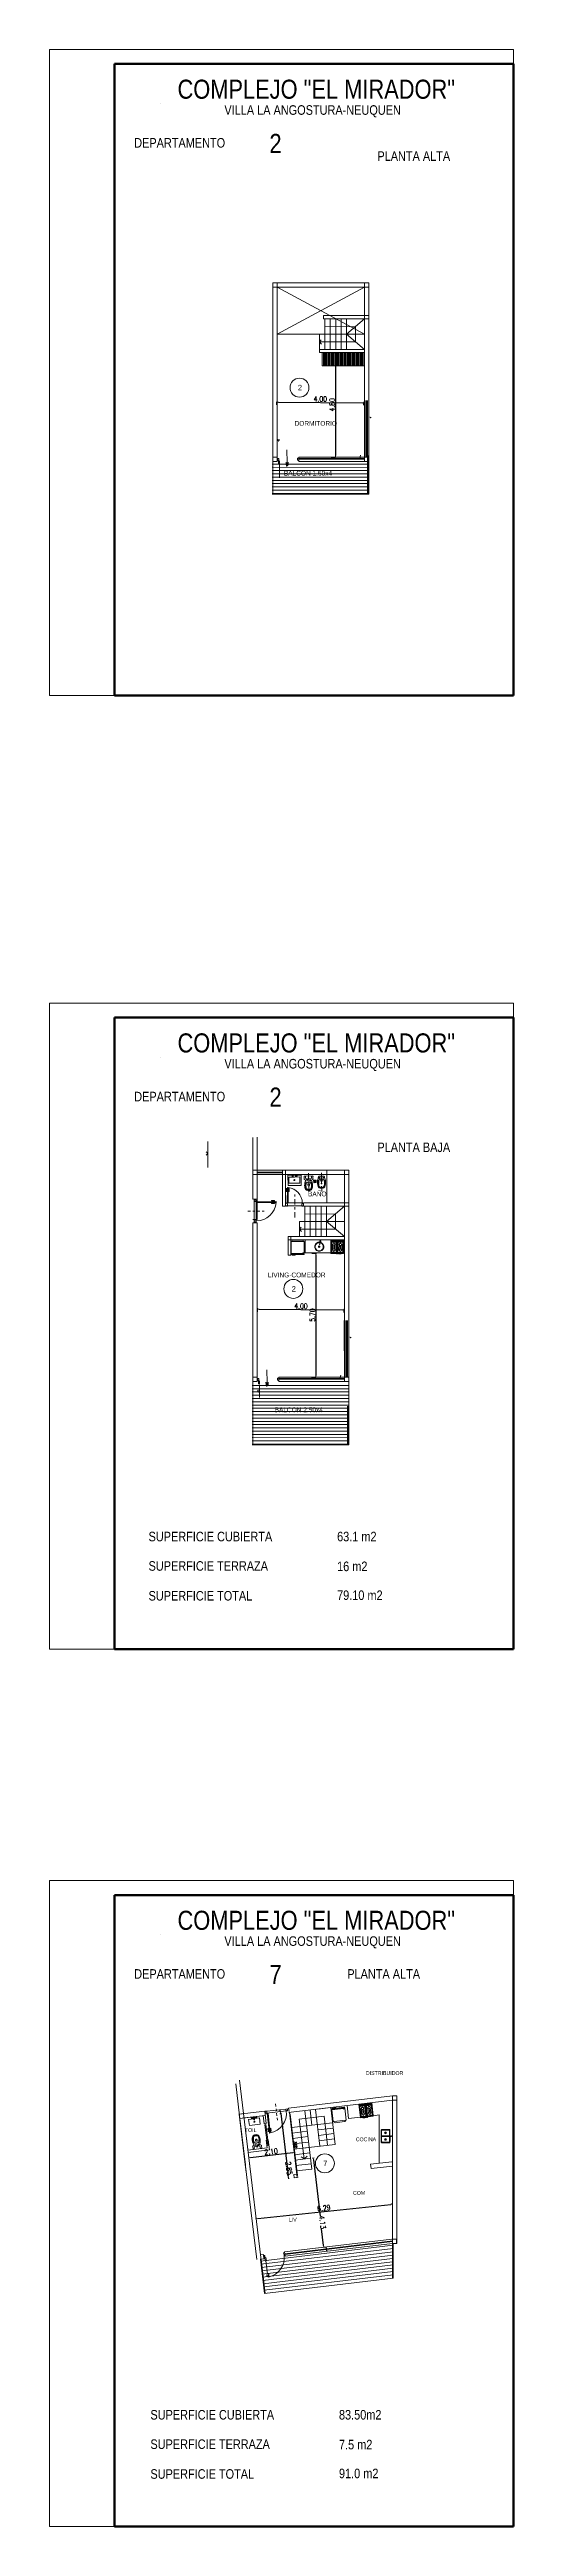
# Model space of a CAD drawing. Header units: millimetres. Extents: x 4525 to 9082, y 179 to 563.
# Drawn here: x 5204.7 to 5226, y 448.9 to 562.7 of the extents above; entities that cross this region are included whole.
import ezdxf

# ---------------------------------------------------------------- set-up
doc = ezdxf.new("R2010")
doc.units = ezdxf.units.MM
doc.header["$LTSCALE"] = 100
doc.linetypes.add('ACAD_ISO04W100', pattern=[30, 24, -3, 0, -3])
doc.linetypes.add('DASHDOT2', pattern=[0.5, 0.25, -0.125, 0, -0.125])
doc.layers.get('DEFPOINTS').update_dxf_attribs({"lineweight": 5})
for name, color, linetype, lineweight in [('000-Ejes', 251, 'ACAD_ISO04W100', 5), ('003-Equipamiento', 251, 'Continuous', 9), ('003-Mesada', 31, 'Continuous', 25), ('004-Carpinterias', 1, 'Continuous', 18), ('004-Carpinterias Puertas', 1, 'Continuous', 13), ('005-Sanitarios', 1, 'Continuous', 18), ('006-Cotas parciales', 7, 'Continuous', 5), ('A01-Barrido', 250, 'Continuous', 5), ('A01-Carpinterias', 1, 'Continuous', 18), ('E02-Columnas texto', 1, 'Continuous', 9), ('EQ-cocinas', 24, 'Continuous', 18), ('HATCH MUROS', 251, 'Continuous', 9), ('LINEA', 8, 'Continuous', 5), ('SANIT', 12, 'Continuous', 13), ('SANIT-INT', 11, 'Continuous', 5)]:
    doc.layers.add(name, color=color, linetype=linetype, lineweight=lineweight)
doc.layers.add('CONT-MNR', color=47, linetype='Continuous')
doc.styles.add('AREAL', font='ARIALN.TTF')
doc.styles.add('COTAS', font='ROMANS.shx', dxfattribs={"width": 0.7})
doc.dimstyles.new('COTA40', dxfattribs={"dimscale": 0.4, "dimtxt": 0.3, "dimasz": 0.2, "dimexe": 0, "dimexo": 0, "dimgap": 0.09, "dimtad": 1, "dimzin": 0, "dimdsep": 46, "dimtxsty": 'COTAS', "dimblk1": 'COTA_N', "dimblk2": 'COTA_N', "dimsah": 1, "dimcen": 0.1, "dimclrd": 1, "dimclre": 8, "dimclrt": 5, "dimaunit": 1, "dimadec": 3, "dimazin": 0, "dimtfac": 1, "dimtix": 1, "dimtmove": 2, "dimatfit": 3, "dimldrblk": 'COTA_N', "dimfxl": 0, "dimtolj": 1, "dimtzin": 0, "dimarcsym": 0})

msp = doc.modelspace()

# ---------------------------------------------------------------- texts
at = {"style": 'AREAL'}
for s, height, p in [('COMPLEJO "EL MIRADOR"', 0.875, (5210.613, 560.422, -2.75)), ('VILLA LA ANGOSTURA-NEUQUEN', 0.4375, (5212.765, 559.685, -1.375)), ('2', 0.875, (5214.834, 557.932, -2.75)), ('DEPARTAMENTO ', 0.4375, (5208.624, 558.177, -1.375)), ('PLANTA ALTA', 0.4375, (5219.79, 557.567, -1.375)), ('2', 0.25, (5216.139, 547.028, -1.1)), ('DORMITORIO', 0.2188, (5215.986, 545.399, -0.688)), ('BALCON 1.50x4', 0.21875, (5215.496, 543.109, 1.231)), ('COMPLEJO "EL MIRADOR"', 0.875, (5210.613, 516.613, -2.75)), ('VILLA LA ANGOSTURA-NEUQUEN', 0.4375, (5212.765, 515.877, -1.375)), ('DEPARTAMENTO ', 0.4375, (5208.624, 514.368, -1.375)), ('2', 0.875, (5214.834, 514.124, -2.75)), ('PLANTA BAJA', 0.4375, (5219.79, 512.038, -1.375)), ('BAÑO', 0.2188, (5216.604, 510.004, -0.688)), ('LIVING-COMEDOR', 0.21875, (5214.761, 506.282, -0.688)), ('2', 0.25, (5215.857, 505.627, -3.019)), ('BALCON 2.50x4', 0.21875, (5215.072, 500.089, -0.688)), ('SUPERFICIE CUBIERTA', 0.4375, (5209.283, 494.157, -1.375)), ('63.1 m2', 0.4375, (5217.94, 494.157, -1.375)), ('SUPERFICIE TERRAZA', 0.4375, (5209.283, 492.806, -1.375)), ('16 m2', 0.4375, (5217.94, 492.788, -1.375)), ('SUPERFICIE TOTAL', 0.4375, (5209.283, 491.437, -1.375)), ('79.10 m2', 0.4375, (5217.94, 491.462, -1.375)), ('COMPLEJO "EL MIRADOR"', 0.875, (5210.613, 476.311, -2.75)), ('VILLA LA ANGOSTURA-NEUQUEN', 0.4375, (5212.765, 475.575, -1.375)), ('DEPARTAMENTO ', 0.4375, (5208.624, 474.066, -1.375)), ('7 ', 0.875, (5214.834, 473.822, -2.75)), ('PLANTA ALTA', 0.4375, (5218.407, 474.066, -1.375)), ('DISTRIBUIDOR', 0.17496, (5219.262, 469.645, 1.149)), ('TOIL', 0.175, (5213.708, 467.024, -0.77)), ('COCINA', 0.175, (5218.798, 466.599, 1.149)), ('7', 0.25, (5217.305, 465.461, -1.1)), ('COM', 0.175, (5218.67, 464.138, -0.77)), ('LIV', 0.175, (5215.725, 462.91, -0.77)), ('SUPERFICIE CUBIERTA', 0.4375, (5209.368, 453.816, -1.375)), ('83.50m2', 0.4375, (5218.026, 453.816, -1.375)), ('SUPERFICIE TERRAZA', 0.4375, (5209.368, 452.465, -1.375)), ('7.5 m2', 0.4375, (5218.026, 452.447, -1.375)), ('SUPERFICIE TOTAL', 0.4375, (5209.368, 451.096, -1.375)), ('91.0 m2', 0.4375, (5218.026, 451.121, -1.375))]:
    msp.add_text(s, height=height, dxfattribs=at).set_placement(p)

# ---------------------------------------------------------------- blocks, each defined once
blk = doc.blocks.new('COTA_N')
for p, q in [((-1, 0), (0, 0)), ((0, 0.5), (0, -0.5))]:
    blk.add_line(p, q)
at = {"const_width": 0.065}
blk.add_lwpolyline([(0.1, 0.1), (0.3, 0.3), (0, 0), (-0.1, -0.1), (-0.3, -0.3)], dxfattribs=at)
blk = doc.blocks.new('*D635')
at = {"layer": '006-Cotas parciales', "color": 1, "lineweight": -2, "ltscale": 100}
blk.add_line((5215.77, 467.84), (5216.1, 465.02), dxfattribs=at)
at = {"layer": 'DEFPOINTS', "color": 0, "ltscale": 100}
for p in [(5215.76, 467.92), (5216.11, 464.94), (5216.11, 464.94)]:
    blk.add_point(p, dxfattribs=at)
at = {"layer": '006-Cotas parciales', "color": 1, "lineweight": -2, "ltscale": 100, "xscale": 0.08000000000000002, "yscale": 0.08000000000000002, "zscale": 0.08000000000000002}
for p, rotation in [((5215.76, 467.92), 96.78529798966801), ((5216.11, 464.94), 276.785297989668)]:
    blk.add_blockref('COTA_N', p, dxfattribs=dict(at, rotation=rotation))
at = {"layer": '006-Cotas parciales', "color": 5, "ltscale": 100, "insert": (5216.03, 466.44), "char_height": 0.12, "attachment_point": 5, "rotation": 276.7853, "style": 'COTAS'}
blk.add_mtext('\\A1;3.00', dxfattribs=at)
blk = doc.blocks.new('*D636')
at = {"layer": '006-Cotas parciales', "color": 1, "lineweight": -2, "ltscale": 100}
blk.add_line((5213.97, 465.85), (5215.9, 466.08), dxfattribs=at)
at = {"layer": 'DEFPOINTS', "color": 0, "ltscale": 100}
for p in [(5213.89, 465.84), (5215.98, 466.09), (5215.98, 466.09)]:
    blk.add_point(p, dxfattribs=at)
at = {"layer": '006-Cotas parciales', "color": 1, "lineweight": -2, "ltscale": 100, "xscale": 0.08000000000000002, "yscale": 0.08000000000000002, "zscale": 0.08000000000000002}
for p, rotation in [((5213.89, 465.84), 186.8095367803064), ((5215.98, 466.09), 6.809536780306389)]:
    blk.add_blockref('COTA_N', p, dxfattribs=dict(at, rotation=rotation))
at = {"layer": '006-Cotas parciales', "color": 5, "ltscale": 100, "insert": (5214.91, 466.12), "char_height": 0.12, "attachment_point": 5, "rotation": 6.8095, "style": 'COTAS'}
blk.add_mtext('\\A1;{\\H2x;2.10}', dxfattribs=at)
blk = doc.blocks.new('MI PILETA 104EC')
at = {"layer": 'SANIT'}
for points in [[(-0.01, 0.1), (-0.01, 0.41, 0.414214), (-0.04, 0.44), (-0.25, 0.44, 0.414214), (-0.28, 0.41), (-0.28, 0.1, 0.414214), (-0.25, 0.07), (-0.04, 0.07, 0.414214)], [(0.04, 0.44), (0.25, 0.44, -0.414214), (0.28, 0.41), (0.28, 0.1, -0.414214), (0.25, 0.07), (0.04, 0.07, -0.414214), (0.01, 0.1), (0.01, 0.41, -0.414214)]]:
    blk.add_lwpolyline(points, format="xyb", close=True, dxfattribs=at)
at = {"layer": 'SANIT-INT'}
blk.add_lwpolyline([(0.31, 0.1), (0.31, 0.41, 0.414214), (0.25, 0.46), (-0.25, 0.46, 0.414214), (-0.31, 0.41), (-0.31, 0.1, 0.414214), (-0.25, 0.05), (0.25, 0.05, 0.414214)], format="xyb", close=True, dxfattribs=at)
for centre, radius in [((-0.15, 0.26), 0.041), ((-0.15, 0.26), 0.029), ((0, 0), 0.017), ((0.15, 0.26), 0.041), ((0.15, 0.26), 0.029)]:
    blk.add_circle(centre, radius, dxfattribs=at)
blk = doc.blocks.new('Anaf1')
at = {"layer": 'SANIT', "linetype": 'ByBlock'}
for p, q in [((-0.29, 0), (0.3, 0)), ((-0.29, -0.05), (-0.29, 0)), ((0.3, 0), (0.3, -0.62)), ((-0.29, -0.05), (-0.29, -0.62)), ((-0.29, -0.33), (-0.29, -0.09)), ((-0.29, -0.33), (-0.29, -0.57)), ((-0.29, -0.62), (-0.29, -0.62)), ((-0.03, -0.62), (-0.29, -0.62)), ((-0.27, -0.07), (-0.15, -0.07)), ((-0.27, -0.59), (-0.15, -0.59)), ((-0.03, -0.07), (-0.15, -0.07)), ((-0.03, -0.59), (-0.15, -0.59)), ((-0.03, -0.62), (-0.03, -0.64)), ((-0.03, -0.64), (0, -0.64)), ((-0.01, -0.33), (-0.01, -0.09)), ((-0.01, -0.33), (-0.01, -0.57)), ((0, -0.64), (0, -0.62)), ((0.03, -0.62), (0, -0.62)), ((0.01, -0.33), (0.01, -0.09)), ((0.01, -0.33), (0.01, -0.57)), ((0.03, -0.07), (0.15, -0.07)), ((0.03, -0.59), (0.15, -0.59)), ((0.03, -0.62), (0.03, -0.64)), ((0.03, -0.64), (0.06, -0.64)), ((0.06, -0.64), (0.06, -0.62)), ((0.09, -0.62), (0.06, -0.62)), ((0.09, -0.62), (0.09, -0.64)), ((0.09, -0.64), (0.13, -0.64)), ((0.13, -0.64), (0.13, -0.62)), ((0.15, -0.62), (0.13, -0.62)), ((0.27, -0.07), (0.15, -0.07)), ((0.27, -0.59), (0.15, -0.59)), ((0.15, -0.62), (0.15, -0.64)), ((0.15, -0.64), (0.19, -0.64)), ((0.3, -0.62), (0.19, -0.62)), ((0.19, -0.64), (0.19, -0.62)), ((0.29, -0.33), (0.29, -0.09)), ((0.29, -0.33), (0.29, -0.57))]:
    blk.add_line(p, q, dxfattribs=at)
for centre in [(-0.15, -0.2), (-0.15, -0.46), (0.15, -0.2), (0.15, -0.46)]:
    blk.add_circle(centre, 0.046, dxfattribs=at)
for centre, start, end in [((-0.27, -0.09), 90, 180), ((-0.27, -0.57), 180, 270), ((-0.03, -0.09), 0, 90), ((-0.03, -0.57), 270, 0), ((0.03, -0.09), 90, 180), ((0.03, -0.57), 180, 270), ((0.27, -0.09), 0, 90), ((0.27, -0.57), 270, 0)]:
    blk.add_arc(centre, 0.02, start, end, dxfattribs=at)
at = {"layer": 'SANIT-INT'}
for p, q in [((-0.29, -0.03), (0.3, -0.03)), ((-0.29, -0.05), (0.3, -0.05)), ((-0.29, -0.2), (-0.19, -0.2)), ((-0.29, -0.46), (-0.19, -0.46)), ((0.3, -0.62), (-0.29, -0.62)), ((-0.26, -0.33), (-0.26, -0.12)), ((-0.26, -0.33), (-0.26, -0.55)), ((-0.24, -0.1), (-0.15, -0.1)), ((-0.24, -0.57), (-0.15, -0.57)), ((-0.21, -0.2), (-0.21, -0.46)), ((-0.15, -0.07), (-0.15, -0.16)), ((-0.06, -0.1), (-0.15, -0.1)), ((-0.15, -0.24), (-0.15, -0.33)), ((-0.15, -0.42), (-0.15, -0.33)), ((-0.15, -0.59), (-0.15, -0.5)), ((-0.06, -0.57), (-0.15, -0.57)), ((-0.01, -0.2), (-0.11, -0.2)), ((-0.01, -0.46), (-0.11, -0.46)), ((-0.1, -0.2), (-0.1, -0.46)), ((-0.04, -0.33), (-0.04, -0.12)), ((-0.04, -0.33), (-0.04, -0.55)), ((0, -0.62), (-0.03, -0.62)), ((0.01, -0.2), (0.11, -0.2)), ((0.01, -0.46), (0.11, -0.46)), ((0.06, -0.62), (0.03, -0.62)), ((0.04, -0.33), (0.04, -0.12)), ((0.04, -0.33), (0.04, -0.55)), ((0.06, -0.1), (0.15, -0.1)), ((0.06, -0.57), (0.15, -0.57)), ((0.13, -0.62), (0.09, -0.62)), ((0.1, -0.2), (0.1, -0.46)), ((0.15, -0.07), (0.15, -0.16)), ((0.24, -0.1), (0.15, -0.1)), ((0.15, -0.24), (0.15, -0.33)), ((0.15, -0.42), (0.15, -0.33)), ((0.15, -0.59), (0.15, -0.5)), ((0.24, -0.57), (0.15, -0.57)), ((0.19, -0.62), (0.15, -0.62)), ((0.29, -0.2), (0.19, -0.2)), ((0.29, -0.46), (0.19, -0.46)), ((0.21, -0.2), (0.21, -0.46)), ((0.26, -0.33), (0.26, -0.12)), ((0.26, -0.33), (0.26, -0.55))]:
    blk.add_line(p, q, dxfattribs=at)
for centre, radius, start, end in [((-0.24, -0.12), 0.02, 90, 180), ((-0.24, -0.55), 0.02, 180, 270), ((-0.15, -0.2), 0.055, 0, 180), ((-0.15, -0.46), 0.055, 180, 0), ((-0.06, -0.12), 0.02, 0, 90), ((-0.06, -0.55), 0.02, 270, 0), ((0.06, -0.12), 0.02, 90, 180), ((0.06, -0.55), 0.02, 180, 270), ((0.15, -0.2), 0.055, 0, 180), ((0.15, -0.46), 0.055, 180, 0), ((0.24, -0.12), 0.0209, 2.4007, 90.3937), ((0.24, -0.55), 0.0209, 269.6063, 357.5993)]:
    blk.add_arc(centre, radius, start, end, dxfattribs=at)
blk = doc.blocks.new('Hela1')
at = {"layer": 'SANIT'}
for p, q in [((-0.22, 0), (0.22, 0)), ((-0.3, -0.61), (-0.3, -0.06)), ((-0.3, -0.06), (-0.27, -0.06)), ((-0.3, -0.61), (-0.29, -0.61)), ((-0.29, -0.63), (-0.3, -0.63)), ((-0.3, -0.63), (-0.3, -0.66)), ((-0.255, -0.66), (-0.3, -0.66)), ((-0.29, -0.61), (-0.29, -0.63)), ((-0.27, -0.06), (-0.27, -0.05)), ((-0.27, -0.06), (0.27, -0.06)), ((-0.255, -0.69), (-0.255, -0.66)), ((-0.255, -0.69), (-0.105, -0.69)), ((-0.105, -0.69), (-0.105, -0.66)), ((0.3, -0.66), (-0.105, -0.66)), ((0.27, -0.05), (0.27, -0.06)), ((0.27, -0.06), (0.3, -0.06)), ((0.29, -0.61), (0.29, -0.63)), ((0.29, -0.61), (0.3, -0.61)), ((0.3, -0.63), (0.29, -0.63)), ((0.3, -0.06), (0.3, -0.61)), ((0.3, -0.63), (0.3, -0.66))]:
    blk.add_line(p, q, dxfattribs=at)
for centre, start, end in [((-0.22, -0.05), 90, 180), ((0.22, -0.05), 0, 90)]:
    blk.add_arc(centre, 0.05, start, end, dxfattribs=at)
at = {"layer": 'SANIT-INT'}
for p, q in [((-0.29, -0.61), (0.24, -0.61)), ((-0.29, -0.63), (0.26, -0.63)), ((-0.255, -0.66), (-0.105, -0.66)), ((0.24, -0.61), (0.24, -0.585)), ((0.24, -0.585), (0.29, -0.585)), ((0.29, -0.66), (0.24, -0.61)), ((0.29, -0.585), (0.29, -0.61)), ((0.29, -0.63), (0.29, -0.66))]:
    blk.add_line(p, q, dxfattribs=at)
blk = doc.blocks.new('INOD-MONACO-AP-PLANTA-CON-DPTO')
at = {"layer": 'SANIT'}
for p, q in [((-0.19, 0), (0.19, 0)), ((-0.2, -0.02), (-0.2, -0.14)), ((-0.17, -0.17), (-0.2, -0.16)), ((-0.13, -0.18), (-0.16, -0.27)), ((0.13, -0.18), (0.15, -0.27)), ((0.17, -0.17), (0.2, -0.16)), ((0.2, -0.02), (0.2, -0.14))]:
    blk.add_line(p, q, dxfattribs=at)
for points in [[(-0.1, -0.3, 0.02892), (-0.11, -0.31, 0.156998), (-0.13, -0.49, 0.072829), (-0.1, -0.59, 0.204333), (-0.08, -0.61, 0.080392), (0, -0.62)], [(-0.12, -0.61, 0.122968), (-0.09, -0.63, 0.092568), (0, -0.65, 0.093376)], [(0, -0.27, 0.121524), (-0.09, -0.29, 0.060693)], [(0, -0.27, -0.121524), (0.08, -0.29, -0.060693)], [(0.1, -0.3, -0.02892), (0.11, -0.31, -0.156998), (0.13, -0.49, -0.072829), (0.1, -0.59, -0.204333), (0.08, -0.61, -0.080392), (0, -0.62)], [(0.12, -0.61, -0.122968), (0.09, -0.63, -0.092568), (0, -0.65, -0.093376)]]:
    blk.add_lwpolyline(points, format="xyb", dxfattribs=at)
for centre, radius, start, end in [((-0.19, -0.02), 0.0168, 83.451, 131.9108), ((0.19, -0.02), 0.0168, 48.0892, 96.549), ((-0.19, -0.02), 0.017, 140.4696, 180), ((-0.19, -0.14), 0.017, 180, 235.4915), ((0.11, -0.42), 0.285, 170.2891, 184.611), ((0.24, -0.41), 0.422, 184.3014, 206.071), ((0, 0.94), 1.13, 261.4564, 278.5436), ((-0.16, -0.16), 0.017, 235.4915, 261.4564), ((0.41, -0.42), 0.583, 165.0356, 174.6982), ((-0.03, -0.54), 0.123, 207.5391, 216.6672), ((-0.06, -0.34), 0.0558, 115.8294, 139.7492), ((0.06, -0.34), 0.0558, 40.2508, 64.1706), ((0.02, -0.54), 0.123, 323.3328, 332.4609), ((-0.25, -0.41), 0.422, 333.929, 356.9789), ((-0.41, -0.42), 0.583, 5.3018, 14.9644), ((0.16, -0.16), 0.017, 278.5436, 304.5085), ((-0.11, -0.42), 0.285, 357.2885, 9.7109), ((0.19, -0.02), 0.017, 0, 39.5304), ((0.19, -0.14), 0.017, 304.5085, 0)]:
    blk.add_arc(centre, radius, start, end, dxfattribs=at)
at = {"layer": 'SANIT-INT'}
for p, q in [((-0.14, 0), (-0.14, -0.07)), ((0.14, 0), (0.14, -0.07)), ((0, -0.37), (-0.03, -0.37)), ((0, -0.37), (0.04, -0.37))]:
    blk.add_line(p, q, dxfattribs=at)
for points in [[(-0.16, -0.27, 0.058031), (-0.19, -0.43, 0.099768), (-0.14, -0.61, 0.155256), (-0.1, -0.65, 0.093906), (0, -0.66, 0.093906)], [(0, -0.28, 0.08742), (-0.06, -0.29, 0.121524)], [(0.15, -0.27, -0.058031), (0.18, -0.43, -0.099768), (0.14, -0.61, -0.155256), (0.09, -0.65, -0.093906), (0, -0.66, -0.093906)], [(0, -0.28, -0.08742), (0.06, -0.29, -0.121524)]]:
    blk.add_lwpolyline(points, format="xyb", dxfattribs=at)
for centre, radius in [((-0.08, -0.22), 0.00743), ((0, -0.11), 0.02), ((0.08, -0.22), 0.00743)]:
    blk.add_circle(centre, radius, dxfattribs=at)
for centre, radius, start, end in [((-0.07, -0.07), 0.07, 180, 265.7397), ((0.16, -0.45), 0.293, 156.8405, 172.9203), ((0.22, -0.44), 0.35, 174.9532, 203.9732), ((-0.04, -0.36), 0.0764, 108.7508, 160.6658), ((-0.07, -0.57), 0.0321, 203.9732, 250.1669), ((0, 0.94), 1.08, 265.7397, 274.2603), ((0, -0.36), 0.255, 250.1669, 268.5519), ((0.15, -0.37), 0.191, 179.8282, 196.8593), ((-0.03, -0.37), 0.005, 91.9734, 179.8282), ((-0.02, -0.43), 0.0118, 196.8593, 200.5908), ((0, -0.42), 0.0346, 200.5908, 269.6445), ((0, -0.42), 0.0346, 270.3555, 339.4092), ((-0.01, -0.36), 0.255, 271.4481, 289.8331), ((-0.15, -0.37), 0.191, 343.1407, 0.1718), ((0.02, -0.43), 0.0118, 339.4092, 343.1407), ((0.04, -0.37), 0.005, 0.1718, 88.0266), ((0.03, -0.36), 0.0764, 19.3342, 71.2492), ((0.07, -0.07), 0.07, 274.2603, 0), ((0.07, -0.57), 0.0321, 289.8331, 336.0268), ((-0.17, -0.45), 0.293, 7.0797, 23.1595), ((-0.22, -0.44), 0.35, 336.0268, 5.0468)]:
    blk.add_arc(centre, radius, start, end, dxfattribs=at)
blk = doc.blocks.new('*D637')
at = {"layer": '006-Cotas parciales', "color": 1, "lineweight": -2, "ltscale": 100}
blk.add_line((5214.3, 463.05), (5220.4, 463.7), dxfattribs=at)
at = {"layer": 'DEFPOINTS', "color": 0, "ltscale": 100}
for p in [(5220.48, 463.71), (5220.48, 463.71), (5214.22, 463.04)]:
    blk.add_point(p, dxfattribs=at)
at = {"layer": '006-Cotas parciales', "color": 1, "lineweight": -2, "ltscale": 100, "xscale": 0.08000000000000002, "yscale": 0.08000000000000002, "zscale": 0.08000000000000002}
for p, rotation in [((5214.22, 463.04), 186.110201263107), ((5220.48, 463.71), 6.110201263107004)]:
    blk.add_blockref('COTA_N', p, dxfattribs=dict(at, rotation=rotation))
at = {"layer": '006-Cotas parciales', "color": 5, "ltscale": 100, "insert": (5217.33, 463.53), "char_height": 0.12, "attachment_point": 5, "rotation": 6.1102, "style": 'COTAS'}
blk.add_mtext('\\A1;{\\H2x;6.29}', dxfattribs=at)
blk = doc.blocks.new('*D638')
at = {"layer": '006-Cotas parciales', "color": 1, "lineweight": -2, "ltscale": 100}
for p, q in [((5215.34, 467.95), (5215.33, 468.03)), ((5215.35, 467.87), (5215.69, 465.04)), ((5215.7, 464.96), (5215.71, 464.88))]:
    blk.add_line(p, q, dxfattribs=at)
at = {"layer": 'DEFPOINTS', "color": 0, "ltscale": 100}
for p in [(5215.35, 467.87), (5215.69, 465.04), (5215.69, 465.04)]:
    blk.add_point(p, dxfattribs=at)
at = {"layer": '006-Cotas parciales', "color": 1, "lineweight": -2, "ltscale": 100, "xscale": 0.08000000000000002, "yscale": 0.08000000000000002, "zscale": 0.08000000000000002}
for p, rotation in [((5215.35, 467.87), 276.8248430059614), ((5215.69, 465.04), 96.82484300596145)]:
    blk.add_blockref('COTA_N', p, dxfattribs=dict(at, rotation=rotation))
at = {"layer": '006-Cotas parciales', "color": 5, "ltscale": 100, "insert": (5215.73, 465.36), "char_height": 0.12, "attachment_point": 5, "rotation": 276.8248, "style": 'COTAS'}
blk.add_mtext('\\A1;{\\H2x;2.85}', dxfattribs=at)
blk = doc.blocks.new('*D639')
at = {"layer": '006-Cotas parciales', "color": 1, "lineweight": -2, "ltscale": 100}
for p, q in [((5216.85, 465.75), (5217.16, 463.16)), ((5217.32, 461.81), (5217.23, 462.58))]:
    blk.add_line(p, q, dxfattribs=at)
at = {"layer": 'DEFPOINTS', "color": 0, "ltscale": 100}
for p in [(5216.84, 465.83), (5217.33, 461.73), (5217.33, 461.73)]:
    blk.add_point(p, dxfattribs=at)
at = {"layer": '006-Cotas parciales', "color": 1, "lineweight": -2, "ltscale": 100, "xscale": 0.08000000000000002, "yscale": 0.08000000000000002, "zscale": 0.08000000000000002}
for p, rotation in [((5216.84, 465.83), 96.82484300597324), ((5217.33, 461.73), 276.8248430059733)]:
    blk.add_blockref('COTA_N', p, dxfattribs=dict(at, rotation=rotation))
at = {"layer": '006-Cotas parciales', "color": 5, "ltscale": 100, "insert": (5217.27, 462.88), "char_height": 0.12, "attachment_point": 5, "rotation": 276.8248, "style": 'COTAS'}
blk.add_mtext('\\A1;{\\H2x;4.13}', dxfattribs=at)
blk = doc.blocks.new('PUERTA 1.04 0.90 PT')
at = {"layer": '000-Ejes', "linetype": 'DASHDOT2', "ltscale": 0.005}
blk.add_line((804.58, 1061.02), (803.74, 1061.02), dxfattribs=at)
at = {"layer": '004-Carpinterias', "color": 1, "linetype": 'Continuous'}
for p, q in [((803.27, 1060.61), (803.27, 1060.59)), ((803.28, 1060.61), (803.27, 1060.61)), ((803.27, 1060.61), (803.27, 1060.59)), ((803.28, 1060.63), (803.28, 1060.61)), ((803.33, 1060.63), (803.33, 1060.64)), ((803.38, 1060.64), (803.33, 1060.64)), ((803.33, 1060.59), (803.33, 1060.58)), ((803.38, 1060.58), (803.33, 1060.58)), ((803.49, 1060.68), (803.35, 1060.68)), ((803.35, 1060.66), (803.35, 1060.68)), ((803.49, 1060.66), (803.35, 1060.66)), ((803.35, 1060.56), (803.35, 1060.54)), ((803.49, 1060.56), (803.35, 1060.56)), ((803.49, 1060.54), (803.35, 1060.54)), ((803.38, 1060.63), (803.38, 1060.64)), ((803.38, 1060.59), (803.38, 1060.58)), ((803.49, 1060.66), (803.49, 1060.68)), ((803.49, 1060.56), (803.49, 1060.54))]:
    blk.add_line(p, q, dxfattribs=at)
at = {"layer": '004-Carpinterias', "linetype": 'Continuous'}
for p, q in [((803.27, 1060.59), (804.18, 1060.59)), ((804.18, 1060.63), (803.28, 1060.63))]:
    blk.add_line(p, q, dxfattribs=at)
at = {"layer": '004-Carpinterias', "ltscale": 0.01, "const_width": 0.02}
for points in [[(803.49, 1060.67), (803.35, 1060.67)], [(803.49, 1060.55), (803.35, 1060.55)]]:
    blk.add_lwpolyline(points, dxfattribs=at)
at = {"layer": 'A01-Barrido', "linetype": 'Continuous'}
for p, q in [((804.2, 1061.47), (804.2, 1060.57)), ((804.29, 1060.58), (804.29, 1061.46))]:
    blk.add_line(p, q, dxfattribs=at)
for points in [[(804.18, 1060.58), (804.18, 1060.61), (804.19, 1060.61), (804.19, 1060.58)], [(804.19, 1060.57), (804.23, 1060.57), (804.23, 1060.57), (804.19, 1060.57)]]:
    blk.add_lwpolyline(points, dxfattribs=at)
blk.add_circle((804.19, 1060.57), 0.0075, dxfattribs=at)
blk.add_arc((804.18, 1060.57), 0.898, 88.7484, 176.2981, dxfattribs=at)
at = {"layer": 'A01-Carpinterias', "linetype": 'Continuous'}
for p, q in [((804.18, 1060.59), (804.18, 1060.63)), ((804.2, 1061.47), (804.2, 1061.53)), ((804.2, 1061.53), (804.22, 1061.53)), ((804.24, 1061.47), (804.2, 1061.47)), ((804.2, 1060.57), (804.2, 1060.55)), ((804.24, 1060.57), (804.2, 1060.57)), ((804.2, 1060.55), (804.2, 1060.51)), ((804.2, 1060.55), (804.2, 1060.55)), ((804.2, 1060.51), (804.21, 1060.51)), ((804.2, 1060.51), (804.22, 1060.51)), ((804.22, 1061.53), (804.27, 1061.53)), ((804.22, 1061.53), (804.22, 1061.53)), ((804.22, 1060.51), (804.22, 1060.51)), ((804.22, 1060.51), (804.27, 1060.51)), ((804.24, 1061.46), (804.24, 1061.47)), ((804.24, 1061.46), (804.29, 1061.46)), ((804.24, 1060.58), (804.29, 1060.58)), ((804.24, 1060.58), (804.24, 1060.57)), ((804.27, 1061.53), (804.27, 1061.53)), ((804.27, 1061.53), (804.29, 1061.53)), ((804.27, 1060.51), (804.27, 1060.51)), ((804.27, 1060.51), (804.29, 1060.51)), ((804.29, 1060.51), (804.28, 1060.51)), ((804.29, 1061.53), (804.29, 1061.46)), ((804.29, 1061.53), (804.29, 1061.53)), ((804.29, 1060.51), (804.29, 1060.58))]:
    blk.add_line(p, q, dxfattribs=at)
blk = doc.blocks.new('BIDE-MONACO-PLANTA')
at = {"layer": 'SANIT'}
blk.add_line((-0.11, 0), (0.11, 0), dxfattribs=at)
for points in [[(-0.14, -0.48), (-0.14, -0.47), (-0.14, -0.47), (-0.14, -0.47), (-0.14, -0.47), (-0.15, -0.46), (-0.15, -0.46), (-0.15, -0.46), (-0.15, -0.45), (-0.15, -0.45), (-0.15, -0.45), (-0.15, -0.44), (-0.15, -0.44), (-0.15, -0.44), (-0.15, -0.43), (-0.15, -0.43), (-0.15, -0.43), (-0.16, -0.42), (-0.16, -0.42), (-0.16, -0.42), (-0.16, -0.41), (-0.16, -0.41), (-0.16, -0.41), (-0.16, -0.4), (-0.16, -0.4), (-0.16, -0.4), (-0.16, -0.39), (-0.16, -0.39), (-0.16, -0.39), (-0.17, -0.38), (-0.17, -0.38), (-0.17, -0.38), (-0.17, -0.37), (-0.17, -0.37), (-0.17, -0.37), (-0.17, -0.37), (-0.17, -0.36), (-0.17, -0.36), (-0.17, -0.36), (-0.17, -0.35), (-0.17, -0.35), (-0.17, -0.35), (-0.17, -0.34)], [(0, -0.54), (-0.04, -0.54), (-0.05, -0.54), (-0.05, -0.54), (-0.05, -0.54), (-0.06, -0.54)], [(0, -0.54), (0.04, -0.54), (0.05, -0.54), (0.05, -0.54), (0.05, -0.54), (0.06, -0.54)], [(0, -0.54), (0, -0.54)], [(0, -0.54), (0, -0.54)], [(0.14, -0.48), (0.14, -0.47), (0.14, -0.47), (0.14, -0.47), (0.14, -0.47), (0.14, -0.46), (0.15, -0.46), (0.15, -0.46), (0.15, -0.45), (0.15, -0.45), (0.15, -0.45), (0.15, -0.44), (0.15, -0.44), (0.15, -0.44), (0.15, -0.43), (0.15, -0.43), (0.15, -0.43), (0.16, -0.42), (0.16, -0.42), (0.16, -0.42), (0.16, -0.41), (0.16, -0.41), (0.16, -0.41), (0.16, -0.4), (0.16, -0.4), (0.16, -0.4), (0.16, -0.39), (0.16, -0.39), (0.16, -0.39), (0.16, -0.38), (0.17, -0.38), (0.17, -0.38), (0.17, -0.37), (0.17, -0.37), (0.17, -0.37), (0.17, -0.37), (0.17, -0.36), (0.17, -0.36), (0.17, -0.36), (0.17, -0.35), (0.17, -0.35), (0.17, -0.35), (0.17, -0.34)]]:
    blk.add_lwpolyline(points, dxfattribs=at)
for centre, radius, start, end in [((-0.11, -0.03), 0.0267, 89.9746, 160.7192), ((0.64, -0.29), 0.82, 160.7445, 172.7215), ((1.19, -0.23), 1.36, 179.1204, 182.2097), ((1.19, -0.22), 1.36, 182.5037, 185.1806), ((-0.02, -0.43), 0.126, 201.0557, 217.1205), ((-0.06, -0.45), 0.0844, 219.519, 265.0728), ((-0.05, -0.41), 0.131, 263.6264, 267.3039), ((0.06, -0.45), 0.0844, 274.9018, 320.4556), ((0.05, -0.41), 0.131, 272.6707, 276.3482), ((0.11, -0.03), 0.0267, 19.2555, 90), ((0.02, -0.43), 0.126, 322.8542, 338.9189), ((-0.64, -0.29), 0.82, 7.2785, 19.2555), ((-1.19, -0.22), 1.36, 354.7941, 357.4709), ((-0.99, -0.22), 1.16, 357.2424, 1.9588)]:
    blk.add_arc(centre, radius, start, end, dxfattribs=at)
at = {"layer": 'SANIT-INT'}
for points in [[(-0.13, -0.25), (-0.13, -0.28), (-0.13, -0.28), (-0.13, -0.28), (-0.13, -0.29), (-0.13, -0.29), (-0.13, -0.29), (-0.13, -0.29), (-0.13, -0.29), (-0.14, -0.3), (-0.14, -0.3), (-0.14, -0.3), (-0.14, -0.3), (-0.14, -0.3), (-0.14, -0.31), (-0.14, -0.31), (-0.14, -0.31), (-0.14, -0.32), (-0.14, -0.32), (-0.14, -0.32), (-0.14, -0.32), (-0.14, -0.33), (-0.14, -0.33), (-0.14, -0.33), (-0.14, -0.33), (-0.14, -0.34), (-0.14, -0.34), (-0.13, -0.34), (-0.13, -0.34), (-0.13, -0.35), (-0.13, -0.35), (-0.13, -0.35), (-0.13, -0.35), (-0.13, -0.36), (-0.13, -0.36), (-0.13, -0.36), (-0.13, -0.36), (-0.13, -0.37), (-0.13, -0.37), (-0.13, -0.37), (-0.13, -0.38), (-0.13, -0.38), (-0.13, -0.38), (-0.13, -0.38), (-0.13, -0.39), (-0.13, -0.39), (-0.13, -0.39), (-0.13, -0.39), (-0.13, -0.4), (-0.13, -0.4), (-0.13, -0.4), (-0.13, -0.4), (-0.13, -0.41), (-0.13, -0.41), (-0.13, -0.41), (-0.13, -0.41), (-0.13, -0.42), (-0.13, -0.42), (-0.13, -0.42), (-0.13, -0.42), (-0.12, -0.43), (-0.12, -0.43), (-0.12, -0.43), (-0.12, -0.43), (-0.12, -0.43), (-0.12, -0.44), (-0.12, -0.44), (-0.12, -0.44), (-0.12, -0.44), (-0.12, -0.44), (-0.12, -0.44), (-0.12, -0.44), (-0.12, -0.45), (-0.12, -0.45), (-0.12, -0.45), (-0.12, -0.45), (-0.12, -0.45), (-0.12, -0.45), (-0.12, -0.45), (-0.12, -0.45), (-0.12, -0.46), (-0.11, -0.46), (-0.11, -0.46), (-0.11, -0.46), (-0.11, -0.46), (-0.11, -0.46), (-0.11, -0.46), (-0.11, -0.46), (-0.11, -0.47), (-0.11, -0.47), (-0.11, -0.47), (-0.11, -0.47), (-0.11, -0.47), (-0.11, -0.47), (-0.1, -0.47), (-0.1, -0.48), (-0.1, -0.48), (-0.1, -0.48), (-0.1, -0.48), (-0.1, -0.48), (-0.1, -0.48), (-0.1, -0.48), (-0.1, -0.48), (-0.09, -0.49), (-0.09, -0.49), (-0.09, -0.49), (-0.09, -0.49), (-0.09, -0.49), (-0.08, -0.49), (-0.08, -0.49), (-0.08, -0.5), (-0.07, -0.5), (-0.07, -0.5), (-0.06, -0.5)], [(0, -0.12), (-0.01, -0.12), (-0.02, -0.12), (-0.03, -0.12), (-0.04, -0.12), (-0.05, -0.12), (-0.05, -0.13), (-0.06, -0.13), (-0.06, -0.13), (-0.06, -0.13), (-0.07, -0.13), (-0.07, -0.13), (-0.07, -0.13), (-0.07, -0.13), (-0.07, -0.13), (-0.08, -0.13), (-0.08, -0.13), (-0.08, -0.13), (-0.08, -0.13), (-0.08, -0.13), (-0.08, -0.14), (-0.08, -0.14), (-0.08, -0.14), (-0.08, -0.14), (-0.09, -0.14), (-0.09, -0.14), (-0.09, -0.14), (-0.09, -0.14), (-0.09, -0.14), (-0.09, -0.14), (-0.09, -0.14), (-0.09, -0.14), (-0.09, -0.14), (-0.09, -0.14), (-0.09, -0.14), (-0.09, -0.14), (-0.09, -0.15), (-0.09, -0.15), (-0.1, -0.15), (-0.1, -0.15), (-0.1, -0.15), (-0.1, -0.15), (-0.1, -0.15), (-0.1, -0.15), (-0.1, -0.15), (-0.1, -0.15), (-0.1, -0.16), (-0.1, -0.16), (-0.1, -0.16), (-0.1, -0.16), (-0.1, -0.16), (-0.11, -0.16), (-0.11, -0.16), (-0.11, -0.16), (-0.11, -0.17), (-0.11, -0.17), (-0.11, -0.17), (-0.11, -0.17), (-0.11, -0.17), (-0.11, -0.17), (-0.11, -0.17), (-0.11, -0.18), (-0.11, -0.18), (-0.11, -0.18), (-0.11, -0.18), (-0.11, -0.18), (-0.11, -0.18), (-0.11, -0.18), (-0.12, -0.18), (-0.12, -0.19), (-0.12, -0.19), (-0.12, -0.19), (-0.12, -0.19), (-0.12, -0.19), (-0.12, -0.2), (-0.12, -0.2), (-0.12, -0.2), (-0.12, -0.2), (-0.12, -0.21), (-0.12, -0.21), (-0.12, -0.21), (-0.12, -0.21), (-0.12, -0.22), (-0.12, -0.22), (-0.12, -0.22), (-0.12, -0.22), (-0.13, -0.23), (-0.13, -0.23), (-0.13, -0.23), (-0.13, -0.23), (-0.13, -0.24), (-0.13, -0.24), (-0.13, -0.24), (-0.13, -0.24), (-0.13, -0.25), (-0.13, -0.25), (-0.13, -0.25), (-0.13, -0.25), (-0.13, -0.26), (-0.13, -0.26), (-0.13, -0.26)], [(0, -0.55), (-0.01, -0.55), (-0.02, -0.55), (-0.02, -0.55), (-0.03, -0.55), (-0.03, -0.55), (-0.04, -0.55), (-0.04, -0.55), (-0.04, -0.55), (-0.05, -0.55), (-0.05, -0.55), (-0.05, -0.55), (-0.06, -0.55)], [(0, -0.12), (0.01, -0.12), (0.02, -0.12), (0.03, -0.12), (0.04, -0.12), (0.05, -0.12), (0.05, -0.13), (0.06, -0.13), (0.06, -0.13), (0.06, -0.13), (0.07, -0.13), (0.07, -0.13), (0.07, -0.13), (0.07, -0.13), (0.07, -0.13), (0.08, -0.13), (0.08, -0.13), (0.08, -0.13), (0.08, -0.13), (0.08, -0.13), (0.08, -0.14), (0.08, -0.14), (0.08, -0.14), (0.08, -0.14), (0.09, -0.14), (0.09, -0.14), (0.09, -0.14), (0.09, -0.14), (0.09, -0.14), (0.09, -0.14), (0.09, -0.14), (0.09, -0.14), (0.09, -0.14), (0.09, -0.14), (0.09, -0.14), (0.09, -0.14), (0.09, -0.15), (0.09, -0.15), (0.1, -0.15), (0.1, -0.15), (0.1, -0.15), (0.1, -0.15), (0.1, -0.15), (0.1, -0.15), (0.1, -0.15), (0.1, -0.15), (0.1, -0.16), (0.1, -0.16), (0.1, -0.16), (0.1, -0.16), (0.1, -0.16), (0.11, -0.16), (0.11, -0.16), (0.11, -0.16), (0.11, -0.17), (0.11, -0.17), (0.11, -0.17), (0.11, -0.17), (0.11, -0.17), (0.11, -0.17), (0.11, -0.17), (0.11, -0.18), (0.11, -0.18), (0.11, -0.18), (0.11, -0.18), (0.11, -0.18), (0.11, -0.18), (0.11, -0.18), (0.12, -0.18), (0.12, -0.19), (0.12, -0.19), (0.12, -0.19), (0.12, -0.19), (0.12, -0.19), (0.12, -0.2), (0.12, -0.2), (0.12, -0.2), (0.12, -0.2), (0.12, -0.21), (0.12, -0.21), (0.12, -0.21), (0.12, -0.21), (0.12, -0.22), (0.12, -0.22), (0.12, -0.22), (0.12, -0.22), (0.13, -0.23), (0.13, -0.23), (0.13, -0.23), (0.13, -0.23), (0.13, -0.24), (0.13, -0.24), (0.13, -0.24), (0.13, -0.24), (0.13, -0.25), (0.13, -0.25), (0.13, -0.25), (0.13, -0.25), (0.13, -0.26), (0.13, -0.26), (0.13, -0.26)], [(0, -0.55), (0.01, -0.55), (0.02, -0.55), (0.02, -0.55), (0.03, -0.55), (0.03, -0.55), (0.04, -0.55), (0.04, -0.55), (0.04, -0.55), (0.05, -0.55), (0.05, -0.55), (0.05, -0.55), (0.06, -0.55)], [(0.13, -0.25), (0.13, -0.28), (0.13, -0.28), (0.13, -0.28), (0.13, -0.29), (0.13, -0.29), (0.13, -0.29), (0.13, -0.29), (0.13, -0.29), (0.13, -0.3), (0.13, -0.3), (0.13, -0.3), (0.13, -0.3), (0.13, -0.3), (0.13, -0.31), (0.13, -0.31), (0.13, -0.31), (0.13, -0.32), (0.13, -0.32), (0.13, -0.32), (0.13, -0.32), (0.13, -0.33), (0.13, -0.33), (0.13, -0.33), (0.13, -0.33), (0.13, -0.34), (0.13, -0.34), (0.13, -0.34), (0.13, -0.34), (0.13, -0.35), (0.13, -0.35), (0.13, -0.35), (0.13, -0.35), (0.13, -0.36), (0.13, -0.36), (0.13, -0.36), (0.13, -0.36), (0.13, -0.37), (0.13, -0.37), (0.13, -0.37), (0.13, -0.38), (0.13, -0.38), (0.13, -0.38), (0.13, -0.38), (0.13, -0.39), (0.13, -0.39), (0.13, -0.39), (0.13, -0.39), (0.13, -0.4), (0.13, -0.4), (0.13, -0.4), (0.13, -0.4), (0.13, -0.41), (0.13, -0.41), (0.13, -0.41), (0.13, -0.41), (0.13, -0.42), (0.13, -0.42), (0.13, -0.42), (0.12, -0.42), (0.12, -0.43), (0.12, -0.43), (0.12, -0.43), (0.12, -0.43), (0.12, -0.43), (0.12, -0.44), (0.12, -0.44), (0.12, -0.44), (0.12, -0.44), (0.12, -0.44), (0.12, -0.44), (0.12, -0.44), (0.12, -0.45), (0.12, -0.45), (0.12, -0.45), (0.12, -0.45), (0.12, -0.45), (0.12, -0.45), (0.12, -0.45), (0.12, -0.45), (0.11, -0.46), (0.11, -0.46), (0.11, -0.46), (0.11, -0.46), (0.11, -0.46), (0.11, -0.46), (0.11, -0.46), (0.11, -0.46), (0.11, -0.47), (0.11, -0.47), (0.11, -0.47), (0.11, -0.47), (0.11, -0.47), (0.11, -0.47), (0.1, -0.47), (0.1, -0.48), (0.1, -0.48), (0.1, -0.48), (0.1, -0.48), (0.1, -0.48), (0.1, -0.48), (0.1, -0.48), (0.1, -0.48), (0.09, -0.49), (0.09, -0.49), (0.09, -0.49), (0.09, -0.49), (0.09, -0.49), (0.08, -0.49), (0.08, -0.49), (0.07, -0.5), (0.07, -0.5), (0.06, -0.5), (0.06, -0.5)]]:
    blk.add_lwpolyline(points, dxfattribs=at)
for centre, radius in [((-0.1, -0.07), 0.0182), ((0, -0.2), 0.0437), ((0, -0.05), 0.0172), ((0, -0.2), 0.0229), ((0, -0.34), 0.0151), ((0.1, -0.07), 0.0182)]:
    blk.add_circle(centre, radius, dxfattribs=at)
for centre, radius, start, end in [((-0.05, -0.46), 0.0941, 195.0663, 210.9763), ((-0.06, -0.45), 0.0938, 214.5877, 265.0728), ((0, -0.28), 0.232, 253.6948, 269.9596), ((-0.05, -0.41), 0.141, 263.6264, 267.3039), ((0, -0.28), 0.232, 270.015, 286.2798), ((0.05, -0.41), 0.141, 272.6707, 276.3482), ((0.06, -0.45), 0.0938, 274.9018, 325.387), ((-0.02, -0.43), 0.174, 331.8708, 340.547)]:
    blk.add_arc(centre, radius, start, end, dxfattribs=at)
for points in [[(-0.18, -0.18), (-0.18, -0.29), (-0.18, -0.32), (-0.18, -0.35), (-0.17, -0.38), (-0.17, -0.41), (-0.16, -0.45), (-0.15, -0.48)], [(0.18, -0.18), (0.18, -0.29), (0.18, -0.32), (0.18, -0.35), (0.17, -0.38), (0.17, -0.41), (0.16, -0.45), (0.15, -0.48)]]:
    blk.add_spline(points, degree=3, dxfattribs=at)
blk = doc.blocks.new('REJILLA')
at = {"layer": 'SANIT-INT', "linetype": 'Continuous'}
for p, q in [((-0.06, -0.06), (-0.06, 0.06)), ((-0.06, 0.06), (0.06, 0.06)), ((-0.06, -0.06), (0.06, 0.06)), ((-0.06, 0.06), (0.06, -0.06)), ((-0.05, 0.02), (-0.05, -0.02)), ((-0.03, 0.04), (-0.03, -0.04)), ((-0.02, 0.04), (-0.02, -0.04)), ((-0.01, 0.05), (-0.01, -0.05)), ((0, 0.05), (0, -0.05)), ((0.02, 0.05), (0.02, -0.05)), ((0.03, 0.04), (0.03, -0.04)), ((0.04, 0.03), (0.04, -0.03)), ((0.06, 0.06), (0.06, -0.06)), ((0.06, -0.06), (-0.06, -0.06))]:
    blk.add_line(p, q, dxfattribs=at)
for radius in [0.06, 0.05]:
    blk.add_circle((0, 0), radius, dxfattribs=at)
blk = doc.blocks.new('MONACO COMPLETO')
at = {"layer": '000-Ejes', "linetype": 'DASHDOT2', "ltscale": 0.01}
for p, q in [((-0.13, 0.59), (0.76, 0.59)), ((-0.13, 0), (0.76, 0))]:
    blk.add_line(p, q, dxfattribs=at)
at = {"layer": '004-Carpinterias', "ltscale": 0.01, "rotation": 90}
blk.add_blockref('INOD-MONACO-AP-PLANTA-CON-DPTO', (0, 0), dxfattribs=at)
at = {"layer": '005-Sanitarios', "rotation": 90}
blk.add_blockref('REJILLA', (0.25, 0.29), dxfattribs=at)
at = {"layer": 'LINEA', "ltscale": 0.01, "rotation": 90}
blk.add_blockref('BIDE-MONACO-PLANTA', (0.02, 0.59), dxfattribs=at)
blk = doc.blocks.new('PUERTA 0.70 DURLOCK')
at = {"layer": '000-Ejes', "linetype": 'DASHDOT2', "ltscale": 0.01}
blk.add_line((0.38, -0.65), (0.38, 0.41), dxfattribs=at)
at = {"layer": '004-Carpinterias', "linetype": 'Continuous'}
for p, q in [((0.01, 0.68), (-0.01, 0.68)), ((-0.01, 0.54), (-0.01, 0.68)), ((0.01, 0.54), (-0.01, 0.54)), ((0.01, 0.01), (0, 0.01)), ((0, 0), (0, 0.01)), ((0.01, 0.54), (0.01, 0.68)), ((0.03, 0.02), (0.01, 0.02)), ((0.01, 0.01), (0.01, 0.02)), ((0.04, 0.69), (0.03, 0.69)), ((0.03, 0.64), (0.03, 0.69)), ((0.04, 0.64), (0.03, 0.64)), ((0.03, -0.02), (0.03, 0.02)), ((0.08, 0.69), (0.09, 0.69)), ((0.08, 0.64), (0.09, 0.64)), ((0.09, 0.64), (0.09, 0.69)), ((0.11, 0.68), (0.13, 0.68)), ((0.11, 0.54), (0.11, 0.68)), ((0.11, 0.54), (0.13, 0.54)), ((0.13, 0.54), (0.13, 0.68)), ((0.73, 0.02), (0.75, 0.02)), ((0.73, -0.02), (0.73, 0.02)), ((0.75, 0.01), (0.75, 0.02)), ((0.75, 0.01), (0.76, 0.01)), ((0.76, 0), (0.76, 0.01)), ((0, -0.11), (0, -0.1)), ((0, -0.11), (0.01, -0.11)), ((0.01, -0.11), (0.01, -0.12)), ((0.01, -0.12), (0.05, -0.12)), ((0.05, -0.02), (0.03, -0.02)), ((0.05, -0.02), (0.05, -0.12)), ((0.71, -0.02), (0.71, -0.12)), ((0.71, -0.02), (0.73, -0.02)), ((0.75, -0.12), (0.71, -0.12)), ((0.76, -0.11), (0.75, -0.11)), ((0.75, -0.11), (0.75, -0.12)), ((0.76, -0.11), (0.76, -0.1))]:
    blk.add_line(p, q, dxfattribs=at)
at = {"layer": '004-Carpinterias', "ltscale": 0.01, "const_width": 0.02}
for points in [[(0, 0.54), (0, 0.68)], [(0.12, 0.54), (0.12, 0.68)]]:
    blk.add_lwpolyline(points, dxfattribs=at)
at = {"layer": '004-Carpinterias', "linetype": 'Continuous'}
blk.add_lwpolyline([(0.04, 0.73), (0.04, 0.03), (0.08, 0.03), (0.08, 0.73)], close=True, dxfattribs=at)
at = {"layer": 'A01-Barrido', "linetype": 'Continuous'}
for p, q in [((0.73, 0.02), (0.03, 0.02)), ((0.71, -0.11), (0.05, -0.11))]:
    blk.add_line(p, q, dxfattribs=at)
blk.add_circle((0.03, 0.03), 0.0075, dxfattribs=at)
blk.add_arc((0.02, 0.02), 0.707, 359.6656, 85.2747, dxfattribs=at)
blk = doc.blocks.new('*D591')
at = {"layer": '006-Cotas parciales', "color": 8, "lineweight": -2, "ltscale": 100}
for p, q in [((5216.78, 507.4), (5216.97, 507.4)), ((5216.77, 501.7), (5216.97, 501.7))]:
    blk.add_line(p, q, dxfattribs=at)
at = {"layer": '006-Cotas parciales', "color": 1, "lineweight": -2, "ltscale": 100}
blk.add_line((5216.97, 507.32), (5216.97, 501.78), dxfattribs=at)
at = {"layer": 'DEFPOINTS', "color": 0, "ltscale": 100}
for p in [(5216.78, 507.4), (5216.77, 501.7), (5216.97, 501.7)]:
    blk.add_point(p, dxfattribs=at)
at = {"layer": '006-Cotas parciales', "color": 1, "lineweight": -2, "ltscale": 100, "xscale": 0.08000000000000002, "yscale": 0.08000000000000002, "zscale": 0.08000000000000002}
for p, rotation in [((5216.97, 507.4), 89.95952659355393), ((5216.97, 501.7), 269.959526593554)]:
    blk.add_blockref('COTA_N', p, dxfattribs=dict(at, rotation=rotation))
at = {"layer": '006-Cotas parciales', "color": 5, "ltscale": 100, "insert": (5216.81, 504.55), "char_height": 0.12, "attachment_point": 5, "rotation": 89.9595, "style": 'COTAS'}
blk.add_mtext('\\A1;{\\H2x;5.70}', dxfattribs=at)
blk = doc.blocks.new('*D592')
at = {"layer": '006-Cotas parciales', "color": 8, "lineweight": -2, "ltscale": 100}
for p, q in [((5214.28, 504.7), (5214.28, 504.82)), ((5218.27, 504.67), (5218.27, 504.79))]:
    blk.add_line(p, q, dxfattribs=at)
at = {"layer": '006-Cotas parciales', "color": 1, "lineweight": -2, "ltscale": 100}
blk.add_line((5214.36, 504.82), (5218.19, 504.79), dxfattribs=at)
at = {"layer": 'DEFPOINTS', "color": 0, "ltscale": 100}
for p in [(5214.28, 504.7), (5218.27, 504.79), (5218.27, 504.67)]:
    blk.add_point(p, dxfattribs=at)
at = {"layer": '006-Cotas parciales', "color": 1, "lineweight": -2, "ltscale": 100, "xscale": 0.08000000000000002, "yscale": 0.08000000000000002, "zscale": 0.08000000000000002}
for p, rotation in [((5214.28, 504.82), 179.6898094027307), ((5218.27, 504.79), 359.6898094027307)]:
    blk.add_blockref('COTA_N', p, dxfattribs=dict(at, rotation=rotation))
at = {"layer": '006-Cotas parciales', "color": 5, "ltscale": 100, "insert": (5216.28, 504.96), "char_height": 0.12, "attachment_point": 5, "rotation": 359.6898, "style": 'COTAS'}
blk.add_mtext('\\A1;{\\H2x;4.00}', dxfattribs=at)
blk = doc.blocks.new('*D584')
at = {"layer": '006-Cotas parciales', "color": 8, "lineweight": -2, "ltscale": 100}
for p, q in [((5217.67, 548.76), (5217.86, 548.76)), ((5217.66, 543.96), (5217.86, 543.96))]:
    blk.add_line(p, q, dxfattribs=at)
at = {"layer": '006-Cotas parciales', "color": 1, "lineweight": -2, "ltscale": 100}
blk.add_line((5217.86, 548.68), (5217.86, 544.04), dxfattribs=at)
at = {"layer": 'DEFPOINTS', "color": 0, "ltscale": 100}
for p in [(5217.67, 548.76), (5217.66, 543.96), (5217.86, 543.96)]:
    blk.add_point(p, dxfattribs=at)
at = {"layer": '006-Cotas parciales', "color": 1, "lineweight": -2, "ltscale": 100, "xscale": 0.08, "yscale": 0.08000000000000002, "zscale": 0.08000000000000007}
for p, rotation in [((5217.86, 548.76), 89.95310620264293), ((5217.86, 543.96), 269.9531062026429)]:
    blk.add_blockref('COTA_N', p, dxfattribs=dict(at, rotation=rotation))
at = {"layer": '006-Cotas parciales', "color": 5, "ltscale": 100, "insert": (5217.71, 546.36), "char_height": 0.12, "attachment_point": 5, "rotation": 89.9531, "style": 'COTAS'}
blk.add_mtext('\\A1;{\\H2x;4.80}', dxfattribs=at)
blk = doc.blocks.new('*D585')
at = {"layer": '006-Cotas parciales', "color": 8, "lineweight": -2, "ltscale": 100}
for p, q in [((5215.17, 546.36), (5215.17, 546.48)), ((5219.17, 546.34), (5219.17, 546.46))]:
    blk.add_line(p, q, dxfattribs=at)
at = {"layer": '006-Cotas parciales', "color": 1, "lineweight": -2, "ltscale": 100}
blk.add_line((5215.25, 546.48), (5219.09, 546.46), dxfattribs=at)
at = {"layer": 'DEFPOINTS', "color": 0, "ltscale": 100}
for p in [(5215.17, 546.36), (5219.17, 546.46), (5219.17, 546.34)]:
    blk.add_point(p, dxfattribs=at)
at = {"layer": '006-Cotas parciales', "color": 1, "lineweight": -2, "ltscale": 100, "xscale": 0.08000000000000002, "yscale": 0.08000000000000002, "zscale": 0.08000000000000007}
for p, rotation in [((5215.17, 546.48), 179.6898094027307), ((5219.17, 546.46), 359.6898094027307)]:
    blk.add_blockref('COTA_N', p, dxfattribs=dict(at, rotation=rotation))
at = {"layer": '006-Cotas parciales', "color": 5, "ltscale": 100, "insert": (5217.17, 546.63), "char_height": 0.12, "attachment_point": 5, "rotation": 359.6898, "style": 'COTAS'}
blk.add_mtext('\\A1;{\\H2x;4.00}', dxfattribs=at)

# ---------------------------------------------------------------- dimensions: what is measured, and where the dimension line sits
at = {"layer": '006-Cotas parciales', "ltscale": 100}
for p1, p2, distance, picture, middle in [((5217.667, 548.76, 1.919), (5217.663, 543.961, 1.919), 0.196, '*D584', (5217.705, 546.36, 1.919)), ((5215.168, 546.36, 1.919), (5219.166, 546.338, 1.919), 0.12, '*D585', (5217.169, 546.625, 1.919)), ((5216.775, 507.401), (5216.771, 501.702), 0.195, '*D591', (5216.813, 504.552)), ((5214.276, 504.695), (5218.274, 504.674), 0.12, '*D592', (5216.276, 504.961)), ((5214.225, 463.037), (5220.478, 463.707), 0, '*D637', (5217.334, 463.527))]:
    dim = msp.add_aligned_dim(p1=p1, p2=p2, distance=distance, text='{\\H2x;<>}', dimstyle='COTA40', dxfattribs=at)
    dim.commit()
    dim.dimension.update_dxf_attribs({"geometry": picture, "text_midpoint": middle})
for base, p1, p2, picture, middle in [((5215.687, 465.04), (5215.348, 467.872), (5215.687, 465.04), '*D638', (5215.731, 465.358)), ((5217.327, 461.732), (5216.837, 465.832), (5217.327, 461.732), '*D639', (5217.274, 462.882))]:
    dim = msp.add_linear_dim(base=base, p1=p1, p2=p2, angle=276.82484, text='{\\H2x;<>}', dimstyle='COTA40', dxfattribs=at)
    dim.commit()
    dim.dimension.update_dxf_attribs({"geometry": picture, "text_midpoint": middle, "dimtype": 161})
dim = msp.add_aligned_dim(p1=(5215.759, 467.919), p2=(5216.113, 464.94), distance=0, dimstyle='COTA40', dxfattribs=at)
dim.commit()
dim.dimension.update_dxf_attribs({"geometry": '*D635', "text_midpoint": (5216.031, 466.441)})
at = {"layer": '006-Cotas parciales', "color": 4, "ltscale": 100}
dim = msp.add_aligned_dim(p1=(5213.89, 465.837), p2=(5215.977, 466.086), distance=0, text='{\\H2x;<>}', dimstyle='COTA40', dxfattribs=at)
dim.commit()
dim.dimension.update_dxf_attribs({"geometry": '*D636', "text_midpoint": (5214.915, 466.116)})

# ---------------------------------------------------------------- linework, layer by layer
at = {"layer": '003-Equipamiento'}
for p, q in [((5218.979, 543.88, 2.923), (5219.022, 544.054, 2.923)), ((5218.979, 543.759, 2.923), (5218.948, 543.759, 2.923)), ((5218.06, 501.622, 1.005), (5218.104, 501.796, 1.005)), ((5218.06, 501.5, 1.005), (5218.029, 501.501, 1.005))]:
    msp.add_line(p, q, dxfattribs=at)
at = {"layer": '003-Mesada', "ltscale": 100, "extrusion": (-0.144869, -0.017663, 0.989293)}
msp.add_line((5219.602, 467.767), (5219.53, 468.362), dxfattribs=at)
at = {"layer": '004-Carpinterias', "color": 1, "linetype": 'Continuous', "extrusion": (-0.000864825, 0.14594, 0.989293)}
for p, q in [((5219.458, 545.797, 2.047), (5219.448, 545.797, 2.047)), ((5219.474, 545.763, 2.052), (5219.459, 545.763, 2.052)), ((5219.474, 545.763, 2.052), (5219.459, 545.763, 2.052)), ((5219.5, 545.778, 2.05), (5219.473, 545.777, 2.05)), ((5219.473, 545.777, 2.05), (5219.474, 545.763, 2.052)), ((5219.5, 545.797, 2.047), (5219.51, 545.797, 2.047)), ((5215.227, 544.77, 2.04), (5215.217, 544.77, 2.04)), ((5215.217, 544.77, 2.04), (5215.217, 544.723, 2.047)), ((5215.227, 544.723, 2.047), (5215.217, 544.723, 2.047)), ((5215.243, 544.688, 2.052), (5215.228, 544.688, 2.052)), ((5215.243, 544.688, 2.052), (5215.228, 544.688, 2.052)), ((5215.243, 544.703, 2.05), (5215.243, 544.688, 2.052)), ((5215.27, 544.703, 2.05), (5215.243, 544.703, 2.05)), ((5215.269, 544.77, 2.04), (5215.279, 544.77, 2.04)), ((5215.269, 544.723, 2.047), (5215.279, 544.723, 2.047)), ((5215.279, 544.77, 2.04), (5215.279, 544.723, 2.047)), ((5215.62, 543.623, 2.04), (5215.61, 543.623, 2.04)), ((5215.61, 543.623, 2.04), (5215.611, 543.576, 2.047)), ((5215.621, 543.576, 2.047), (5215.611, 543.576, 2.047)), ((5215.662, 543.705, 2.028), (5215.62, 543.705, 2.028)), ((5215.636, 543.541, 2.052), (5215.621, 543.541, 2.052)), ((5215.636, 543.541, 2.052), (5215.621, 543.541, 2.052)), ((5215.636, 543.556, 2.05), (5215.636, 543.541, 2.052)), ((5215.663, 543.556, 2.05), (5215.636, 543.556, 2.05)), ((5215.662, 543.624, 2.04), (5215.672, 543.624, 2.04)), ((5215.663, 543.576, 2.047), (5215.673, 543.576, 2.047)), ((5215.672, 543.624, 2.04), (5215.673, 543.576, 2.047)), ((5218.54, 503.539, 0.128), (5218.53, 503.539, 0.128)), ((5218.555, 503.504, 0.134), (5218.54, 503.504, 0.134)), ((5218.555, 503.504, 0.134), (5218.54, 503.504, 0.134)), ((5218.555, 503.519, 0.131), (5218.555, 503.504, 0.134)), ((5218.582, 503.519, 0.131), (5218.555, 503.519, 0.131)), ((5218.582, 503.539, 0.128), (5218.592, 503.539, 0.128)), ((5214.309, 501.097, 0.121), (5214.299, 501.097, 0.121)), ((5214.299, 501.097, 0.121), (5214.3, 501.05, 0.128)), ((5214.31, 501.05, 0.128), (5214.3, 501.05, 0.128)), ((5214.325, 501.015, 0.134), (5214.31, 501.015, 0.134)), ((5214.325, 501.015, 0.134), (5214.31, 501.015, 0.134)), ((5214.325, 501.03, 0.131), (5214.325, 501.015, 0.134)), ((5214.352, 501.03, 0.131), (5214.325, 501.03, 0.131)), ((5214.351, 501.097, 0.121), (5214.361, 501.098, 0.121)), ((5214.352, 501.05, 0.128), (5214.362, 501.05, 0.128)), ((5214.361, 501.098, 0.121), (5214.362, 501.05, 0.128)), ((5214.702, 501.365, 0.121), (5214.692, 501.365, 0.121)), ((5214.692, 501.365, 0.121), (5214.692, 501.317, 0.128)), ((5214.702, 501.317, 0.128), (5214.692, 501.317, 0.128)), ((5214.743, 501.446, 0.109), (5214.701, 501.446, 0.109)), ((5214.717, 501.283, 0.134), (5214.702, 501.283, 0.134)), ((5214.717, 501.283, 0.134), (5214.702, 501.283, 0.134)), ((5214.717, 501.298, 0.131), (5214.717, 501.283, 0.134)), ((5214.744, 501.298, 0.131), (5214.717, 501.298, 0.131)), ((5214.744, 501.365, 0.121), (5214.754, 501.365, 0.121)), ((5214.744, 501.318, 0.128), (5214.754, 501.318, 0.128)), ((5214.754, 501.365, 0.121), (5214.754, 501.318, 0.128))]:
    msp.add_line(p, q, dxfattribs=at)
at = {"layer": '004-Carpinterias', "color": 1, "linetype": 'Continuous'}
for p, q in [((5219.5, 545.778, 2.05), (5219.473, 545.777, 2.05)), ((5215.27, 544.703, 2.05), (5215.243, 544.703, 2.05)), ((5215.663, 543.556, 2.05), (5215.636, 543.556, 2.05)), ((5218.582, 503.519, 0.131), (5218.555, 503.519, 0.131)), ((5214.352, 501.03, 0.131), (5214.325, 501.03, 0.131)), ((5214.744, 501.298, 0.131), (5214.717, 501.298, 0.131)), ((5214.791, 460.372, 0.142), (5214.765, 460.368, 0.142))]:
    msp.add_line(p, q, dxfattribs=at)
at = {"layer": '004-Carpinterias', "linetype": 'Continuous', "extrusion": (-0.000864825, 0.14594, 0.989293)}
for p, q in [((5215.641, 543.705, 2.028), (5215.637, 544.298, 1.941)), ((5215.253, 543.645, 1.941), (5215.252, 543.793, 1.919)), ((5215.297, 543.015, 2.05), (5215.293, 543.609, 1.962)), ((5215.294, 543.794, 1.919), (5215.295, 543.645, 1.941)), ((5215.621, 543.541, 2.052), (5215.62, 543.705, 2.028)), ((5215.662, 543.705, 2.028), (5215.663, 543.556, 2.05)), ((5214.722, 501.446, 0.109), (5214.719, 502.04, 0.022)), ((5214.335, 501.387, 0.022), (5214.334, 501.535)), ((5214.378, 500.757, 0.131), (5214.374, 501.35, 0.044)), ((5214.376, 501.535), (5214.377, 501.387, 0.022)), ((5214.702, 501.283, 0.134), (5214.701, 501.446, 0.109)), ((5214.743, 501.446, 0.109), (5214.744, 501.298, 0.131))]:
    msp.add_line(p, q, dxfattribs=at)
at = {"layer": '004-Carpinterias', "linetype": 'Continuous', "extrusion": (-0.021024, 0.14442, 0.989293)}
for p, q in [((5214.643, 461.1, 0.033), (5214.621, 461.247, 0.011)), ((5214.749, 460.516, 0.12), (5214.664, 461.103, 0.033)), ((5214.671, 461.252, 1.929), (5214.692, 461.106, 1.951)), ((5214.77, 460.519, 0.12), (5214.791, 460.372, 0.142))]:
    msp.add_line(p, q, dxfattribs=at)
at = {"layer": '004-Carpinterias', "color": 1, "linetype": 'Continuous', "extrusion": (-0.021024, 0.14442, 0.989293)}
for p, q in [((5214.77, 460.519, 0.12), (5214.728, 460.512, 0.12)), ((5214.74, 460.432, 0.132), (5214.73, 460.431, 0.132)), ((5214.73, 460.431, 0.132), (5214.737, 460.384, 0.139)), ((5214.747, 460.385, 0.139), (5214.737, 460.384, 0.139)), ((5214.791, 460.372, 0.142), (5214.765, 460.368, 0.142)), ((5214.782, 460.438, 0.132), (5214.792, 460.44, 0.132)), ((5214.788, 460.391, 0.139), (5214.798, 460.393, 0.139)), ((5214.792, 460.44, 0.132), (5214.798, 460.393, 0.139))]:
    msp.add_line(p, q, dxfattribs=at)
at = {"layer": '004-Carpinterias', "ltscale": 0.01, "const_width": 0.02}
for points, elevation in [([(5215.581, 543.731), (5215.582, 543.591)], 2.05), ([(5215.701, 543.732), (5215.702, 543.592)], 2.05), ([(5214.662, 501.472), (5214.663, 501.332)], 0.131), ([(5214.782, 501.473), (5214.783, 501.333)], 0.131), ([(5214.686, 460.533), (5214.706, 460.395)], 0.142), ([(5214.805, 460.55), (5214.825, 460.412)], 0.142)]:
    msp.add_lwpolyline(points, dxfattribs=dict(at, elevation=elevation))
at = {"layer": 'A01-Barrido', "linetype": 'Continuous', "extrusion": (-0.000864825, 0.14594, 0.989293)}
for centre in [(-5218.376, -507.389, 74.851), (-5217.207, -465.87, 66.786)]:
    msp.add_circle(centre, 0.0075, dxfattribs=at)
at = {"layer": 'A01-Barrido', "linetype": 'Continuous', "extrusion": (-0.021024, 0.14442, 0.989293)}
msp.add_circle((-5226.675, 291.629, -43.011), 0.0075, dxfattribs=at)
msp.add_arc((-5226.651, 291.614, -43.011), 0.916, 94.09988, 179.66623, dxfattribs=at)
at = {"layer": 'A01-Carpinterias', "linetype": 'Continuous', "extrusion": (-0.000864825, 0.14594, 0.989293)}
for p, q in [((5215.208, 543.901, -0.016), (5215.258, 543.902, -0.016)), ((5215.208, 543.803, -0.001), (5215.208, 543.901, -0.016)), ((5215.258, 543.833, -0.006), (5215.258, 543.902, -0.016)), ((5216.128, 543.838, 1.913), (5216.128, 543.907, 1.903)), ((5216.178, 543.907, 1.903), (5216.128, 543.907, 1.903)), ((5216.178, 543.907, 1.903), (5216.178, 543.897, 1.904)), ((5215.243, 543.803, -0.001), (5215.208, 543.803, -0.001)), ((5215.258, 543.833, -0.006), (5215.243, 543.832, -0.006)), ((5215.243, 543.832, -0.006), (5215.243, 543.803, -0.001)), ((5215.252, 543.793, 1.919), (5215.294, 543.794, 1.919)), ((5215.253, 543.645, 1.941), (5215.295, 543.645, 1.941)), ((5216.128, 543.838, 1.913), (5216.143, 543.838, 1.913)), ((5216.143, 543.838, 1.913), (5216.143, 543.808, 1.917)), ((5216.143, 543.808, 1.917), (5216.178, 543.808, 1.917)), ((5216.178, 543.808, 1.917), (5216.178, 543.818, 1.916)), ((5214.289, 501.643, -1.934), (5214.339, 501.643, -1.934)), ((5214.29, 501.544, -1.92), (5214.289, 501.643, -1.934)), ((5214.325, 501.544, -1.92), (5214.29, 501.544, -1.92)), ((5214.325, 501.574, -1.924), (5214.325, 501.544, -1.92)), ((5214.34, 501.574, -1.924), (5214.325, 501.574, -1.924)), ((5214.334, 501.535), (5214.376, 501.535)), ((5214.335, 501.387, 0.022), (5214.377, 501.387, 0.022)), ((5214.34, 501.574, -1.924), (5214.339, 501.643, -1.934)), ((5215.259, 501.649, -0.016), (5215.209, 501.648, -0.016)), ((5215.21, 501.579, -0.006), (5215.209, 501.648, -0.016)), ((5215.21, 501.579, -0.006), (5215.225, 501.579, -0.006)), ((5215.225, 501.579, -0.006), (5215.225, 501.55, -0.001)), ((5215.225, 501.55, -0.001), (5215.26, 501.55, -0.001)), ((5215.259, 501.649, -0.016), (5215.259, 501.639, -0.015)), ((5215.26, 501.55, -0.001), (5215.26, 501.56, -0.003))]:
    msp.add_line(p, q, dxfattribs=at)
at = {"layer": 'A01-Carpinterias', "linetype": 'Continuous', "extrusion": (-0.021024, 0.14442, 0.989293)}
for p, q in [((5214.57, 461.347, -0.005), (5214.619, 461.354, -0.005)), ((5214.584, 461.249, 0.009), (5214.57, 461.347, -0.005)), ((5214.619, 461.254, 0.009), (5214.584, 461.249, 0.009)), ((5214.629, 461.286, 0.005), (5214.615, 461.284, 0.005)), ((5214.615, 461.284, 0.005), (5214.619, 461.254, 0.009)), ((5214.629, 461.286, 0.005), (5214.619, 461.354, -0.005)), ((5214.629, 461.246, 1.929), (5214.671, 461.252, 1.929)), ((5214.643, 461.1, 0.033), (5214.684, 461.106, 0.033)), ((5215.53, 461.487, 1.913), (5215.48, 461.48, 1.913)), ((5215.49, 461.411, 1.924), (5215.48, 461.48, 1.913)), ((5215.49, 461.411, 1.924), (5215.505, 461.413, 1.924)), ((5215.505, 461.413, 1.924), (5215.509, 461.384, 1.928)), ((5215.509, 461.384, 1.928), (5215.544, 461.389, 1.928)), ((5215.53, 461.487, 1.913), (5215.531, 461.477, 1.915)), ((5215.544, 461.389, 1.928), (5215.543, 461.399, 1.926))]:
    msp.add_line(p, q, dxfattribs=at)
at = {"layer": 'CONT-MNR', "ltscale": 100}
for p, q in [((5209.811, 560.191, -1.005), (5209.811, 560.191, -1.005)), ((5209.811, 516.383, -1.005), (5209.811, 516.383, -1.005)), ((5209.811, 476.081, -1.005), (5209.811, 476.081, -1.005))]:
    msp.add_line(p, q, dxfattribs=at)
at = {"layer": 'E02-Columnas texto', "ltscale": 100}
msp.add_line((5217.12, 507.693), (5217.121, 507.693), dxfattribs=at)
at = {"layer": 'HATCH MUROS', "color": 0, "ltscale": 100}
for p, q in [((5204.737, 562.681), (5226.037, 562.681)), ((5204.737, 562.681), (5204.737, 533.014)), ((5226.037, 562.681), (5226.037, 533.014)), ((5219.393, 551.96, 1.919), (5214.994, 551.96, 1.919)), ((5219.393, 551.76, 1.919), (5214.994, 551.76, 1.919)), ((5215.194, 549.61, 1.919), (5219.193, 549.61, 1.919)), ((5217.128, 549.61, 1.919), (5217.128, 548.91, 1.919)), ((5219.393, 550.46, 1.919), (5217.309, 550.46, 1.919)), ((5217.309, 550.46, 1.919), (5217.309, 550.31, 1.919)), ((5219.393, 550.31, 1.919), (5217.309, 550.31, 1.919)), ((5217.378, 550.31, 1.919), (5217.378, 548.91, 1.919)), ((5217.378, 550.31, 1.919), (5217.378, 548.91, 1.919)), ((5217.628, 550.31, 1.919), (5217.628, 548.91, 1.919)), ((5217.878, 550.31, 1.919), (5217.878, 548.91, 1.919)), ((5218.128, 550.31, 1.919), (5218.128, 548.91, 1.919)), ((5218.378, 550.31, 1.919), (5218.378, 548.91, 1.919)), ((5218.378, 549.61, 1.919), (5219.193, 550.31, 1.919)), ((5218.378, 549.61, 1.919), (5219.193, 548.91, 1.919)), ((5219.193, 548.91, 1.919), (5217.128, 548.91, 1.919)), ((5219.193, 548.76, 1.919), (5217.128, 548.76, 1.919)), ((5219.193, 548.91, 1.919), (5217.157, 548.91, 1.919)), ((5217.26, 548.76, 1.919), (5217.26, 548.16, 1.919)), ((5217.31, 548.76, 1.919), (5217.31, 548.16, 1.919)), ((5217.36, 548.76, 1.919), (5217.36, 548.16, 1.919)), ((5217.41, 548.76, 1.919), (5217.41, 548.16, 1.919)), ((5217.46, 548.76, 1.919), (5217.46, 548.16, 1.919)), ((5217.46, 548.559, 1.919), (5217.46, 548.16, 1.919)), ((5217.51, 548.76, 1.919), (5217.51, 548.16, 1.919)), ((5217.56, 548.76, 1.919), (5217.56, 548.16, 1.919)), ((5217.61, 548.76, 1.919), (5217.61, 548.16, 1.919)), ((5217.66, 548.76, 1.919), (5217.66, 548.16, 1.919)), ((5217.66, 548.559, 1.919), (5217.66, 548.16, 1.919)), ((5217.71, 548.76, 1.919), (5217.71, 548.16, 1.919)), ((5217.76, 548.76, 1.919), (5217.76, 548.16, 1.919)), ((5217.81, 548.76, 1.919), (5217.81, 548.16, 1.919)), ((5217.86, 548.76, 1.919), (5217.86, 548.16, 1.919)), ((5217.86, 548.559, 1.919), (5217.86, 548.16, 1.919)), ((5217.91, 548.76, 1.919), (5217.91, 548.16, 1.919)), ((5217.96, 548.76, 1.919), (5217.96, 548.16, 1.919)), ((5218.01, 548.76, 1.919), (5218.01, 548.16, 1.919)), ((5218.06, 548.76, 1.919), (5218.06, 548.16, 1.919)), ((5218.06, 548.559, 1.919), (5218.06, 548.16, 1.919)), ((5218.11, 548.76, 1.919), (5218.11, 548.16, 1.919)), ((5218.16, 548.76, 1.919), (5218.16, 548.16, 1.919)), ((5218.21, 548.76, 1.919), (5218.21, 548.16, 1.919)), ((5218.21, 548.559, 1.919), (5218.21, 548.16, 1.919)), ((5218.26, 548.76, 1.919), (5218.26, 548.16, 1.919)), ((5218.26, 548.559, 1.919), (5218.26, 548.16, 1.919)), ((5218.31, 548.76, 1.919), (5218.31, 548.16, 1.919)), ((5218.36, 548.76, 1.919), (5218.36, 548.16, 1.919)), ((5218.41, 548.76, 1.919), (5218.41, 548.16, 1.919)), ((5218.46, 548.76, 1.919), (5218.46, 548.16, 1.919)), ((5218.51, 548.76, 1.919), (5218.51, 548.16, 1.919)), ((5218.51, 548.559, 1.919), (5218.51, 548.16, 1.919)), ((5218.56, 548.76, 1.919), (5218.56, 548.16, 1.919)), ((5218.61, 548.76, 1.919), (5218.61, 548.16, 1.919)), ((5218.66, 548.76, 1.919), (5218.66, 548.16, 1.919)), ((5218.71, 548.76, 1.919), (5218.71, 548.16, 1.919)), ((5218.71, 548.559, 1.919), (5218.71, 548.16, 1.919)), ((5218.76, 548.76, 1.919), (5218.76, 548.16, 1.919)), ((5218.81, 548.76, 1.919), (5218.81, 548.16, 1.919)), ((5218.86, 548.76, 1.919), (5218.86, 548.16, 1.919)), ((5218.86, 548.559, 1.919), (5218.86, 548.16, 1.919)), ((5218.91, 548.76, 1.919), (5218.91, 548.16, 1.919)), ((5218.91, 548.559, 1.919), (5218.91, 548.16, 1.919)), ((5218.96, 548.76, 1.919), (5218.96, 548.16, 1.919)), ((5218.96, 548.76, 1.919), (5218.96, 548.16, 1.919)), ((5219.01, 548.76, 1.919), (5219.01, 548.16, 1.919)), ((5219.01, 548.559, 1.919), (5219.01, 548.16, 1.919)), ((5219.06, 548.76, 1.919), (5219.06, 548.16, 1.919)), ((5219.06, 548.559, 1.919), (5219.06, 548.16, 1.919)), ((5219.11, 548.76, 1.919), (5219.11, 548.16, 1.919)), ((5219.11, 548.76, 1.919), (5219.11, 548.16, 1.919)), ((5219.11, 548.559, 1.919), (5219.11, 548.16, 1.919)), ((5219.16, 548.76, 1.919), (5219.16, 548.16, 1.919)), ((5217.26, 548.16, 1.919), (5219.194, 548.16, 1.919)), ((5215.194, 543.961, 1.919), (5214.994, 543.961, 1.919)), ((5215.194, 543.961, 1.919), (5214.994, 543.961, 1.919)), ((5215.191, 543.76, 1.919), (5215.191, 543.96, 1.919)), ((5216.182, 543.761, 1.919), (5216.182, 543.961, 1.919)), ((5219.395, 543.961, 1.919), (5216.182, 543.961, 1.919)), ((5215.194, 543.761, 1.919), (5214.994, 543.761, 1.919)), ((5214.994, 543.761, 1.919), (5215.194, 543.761, 1.919)), ((5215.194, 543.761, 1.919), (5214.994, 543.761, 1.919)), ((5214.994, 543.761, 1.919), (5215.194, 543.761, 1.919)), ((5215.194, 543.761, 1.919), (5214.994, 543.761, 1.919)), ((5219.394, 543.761, 1.919), (5216.182, 543.761, 1.919)), ((5216.182, 543.761, 1.919), (5219.394, 543.761, 1.919)), ((5219.394, 543.761, 1.919), (5216.182, 543.761, 1.919)), ((5216.182, 543.761, 1.919), (5219.394, 543.761, 1.919)), ((5219.394, 543.761, 1.919), (5216.182, 543.761, 1.919)), ((5219.394, 543.761, 1.919), (5216.182, 543.761, 1.919)), ((5219.394, 543.761, 1.919), (5216.182, 543.761, 1.919)), ((5214.963, 542.261, 1.919), (5219.363, 542.261, 1.919)), ((5219.363, 542.261, 1.919), (5214.963, 542.261, 1.919)), ((5214.963, 542.261, 1.919), (5219.363, 542.261, 1.919)), ((5219.363, 542.261, 1.919), (5214.963, 542.261, 1.919)), ((5214.963, 542.261, 1.919), (5219.363, 542.26, 1.919)), ((5219.364, 542.26, 1.919), (5214.963, 542.261, 1.919)), ((5214.963, 542.261, 1.919), (5219.363, 542.26, 1.919)), ((5219.364, 542.26, 1.919), (5214.963, 542.261, 1.919)), ((5219.394, 542.261, 1.919), (5214.993, 542.261, 1.919)), ((5226.037, 533.014), (5204.737, 533.014)), ((5204.737, 518.873), (5226.037, 518.873)), ((5204.737, 518.873), (5204.737, 489.206)), ((5226.037, 518.873), (5226.037, 489.206)), ((5218.475, 511.201), (5214.076, 511.201)), ((5218.475, 511.001), (5214.076, 511.001)), ((5214.276, 511.201), (5214.276, 510.462)), ((5215.427, 511.201), (5215.427, 509.551)), ((5215.577, 511.201), (5215.577, 509.551)), ((5217.475, 509.701), (5217.475, 511.201)), ((5214.276, 510.462), (5214.276, 508.934)), ((5214.276, 508.934), (5214.076, 508.934)), ((5215.577, 509.551), (5215.427, 509.551)), ((5216.21, 508.851), (5218.275, 508.851)), ((5216.21, 508.851), (5216.21, 508.151)), ((5218.475, 509.701), (5216.391, 509.701)), ((5216.391, 509.701), (5216.391, 509.551)), ((5218.475, 509.551), (5216.391, 509.551)), ((5216.46, 509.551), (5216.46, 508.151)), ((5216.46, 509.551), (5216.46, 508.151)), ((5216.71, 509.551), (5216.71, 508.151)), ((5216.96, 509.551), (5216.96, 508.151)), ((5217.21, 509.551), (5217.21, 508.151)), ((5217.46, 509.551), (5217.46, 508.151)), ((5217.46, 508.851), (5218.275, 509.551)), ((5217.46, 508.851), (5218.275, 508.151)), ((5218.275, 508.151), (5215.69, 508.151)), ((5215.69, 507.304), (5215.69, 508.151)), ((5218.275, 508.001), (5215.69, 508.001)), ((5215.822, 508.151), (5215.822, 507.304)), ((5218.275, 508.151), (5216.239, 508.151)), ((5216.467, 508.001), (5216.467, 507.401)), ((5215.822, 507.304), (5215.69, 507.304)), ((5218.275, 507.401), (5216.467, 507.401)), ((5214.275, 501.703), (5214.075, 501.703)), ((5214.275, 501.703), (5214.075, 501.703)), ((5214.275, 501.503), (5214.075, 501.503)), ((5214.075, 501.503), (5214.275, 501.503)), ((5214.275, 501.503), (5214.075, 501.503)), ((5214.075, 501.503), (5214.275, 501.503)), ((5214.275, 501.503), (5214.075, 501.503)), ((5214.272, 501.501), (5214.272, 501.701)), ((5215.263, 501.503), (5215.264, 501.703)), ((5218.476, 501.502), (5215.263, 501.503)), ((5215.263, 501.503), (5218.475, 501.502)), ((5218.476, 501.502), (5215.263, 501.503)), ((5215.263, 501.503), (5218.475, 501.502)), ((5218.476, 501.502), (5215.263, 501.503)), ((5218.476, 501.502), (5215.263, 501.503)), ((5218.476, 501.702), (5215.264, 501.703)), ((5214.045, 498.588), (5218.445, 498.588)), ((5218.445, 498.588), (5214.045, 498.588)), ((5214.045, 498.588), (5218.445, 498.588)), ((5218.445, 498.588), (5214.045, 498.588)), ((5214.045, 498.588), (5218.445, 498.587)), ((5218.446, 498.587), (5214.045, 498.588)), ((5214.045, 498.588), (5218.445, 498.587)), ((5218.446, 498.587), (5214.045, 498.588)), ((5226.037, 489.206), (5204.737, 489.206)), ((5204.737, 478.571), (5226.037, 478.571)), ((5204.737, 478.571), (5204.737, 448.904)), ((5226.037, 478.571), (5226.037, 448.904)), ((5213.665, 466.033), (5213.284, 469.232)), ((5213.968, 465.187), (5213.464, 469.404)), ((5213.449, 467.846), (5214.62, 467.986)), ((5213.449, 467.845), (5214.621, 467.985)), ((5213.449, 467.845), (5213.647, 467.869)), ((5213.449, 467.846), (5214.247, 461.163)), ((5213.665, 466.034), (5213.449, 467.846)), ((5213.665, 466.032), (5213.449, 467.844)), ((5213.473, 467.646), (5214.644, 467.786)), ((5213.473, 467.647), (5213.671, 467.67)), ((5213.728, 465.512), (5213.473, 467.646)), ((5213.728, 465.511), (5213.473, 467.645)), ((5213.647, 467.87), (5214.634, 459.61)), ((5213.671, 467.672), (5214.644, 467.788)), ((5214.59, 467.398), (5214.545, 467.774)), ((5214.689, 467.41), (5214.62, 467.986)), ((5215.714, 468.115), (5220.478, 468.683)), ((5216.114, 464.94), (5215.759, 467.919)), ((5220.478, 468.482), (5215.836, 467.928)), ((5216.774, 465.321), (5216.454, 468.002)), ((5216.785, 467.336), (5216.702, 468.031)), ((5217.152, 466.373), (5216.95, 468.061)), ((5217.049, 468.073), (5217.645, 468.144)), ((5217.847, 466.456), (5217.645, 468.144)), ((5219.01, 467.703), (5218.466, 467.638)), ((5219.011, 467.697), (5218.94, 468.293)), ((5219.602, 467.767), (5219.531, 468.363)), ((5219.878, 467.806), (5219.602, 467.773)), ((5219.878, 465.59), (5219.878, 467.806)), ((5220.478, 468.686), (5220.682, 468.686)), ((5220.478, 460.308), (5220.478, 468.686)), ((5220.478, 468.686), (5220.682, 468.686)), ((5220.478, 468.486), (5220.682, 468.486)), ((5220.678, 461.907), (5220.682, 468.686)), ((5214.722, 466.291), (5214.679, 466.649)), ((5214.833, 466.203), (5214.779, 466.661)), ((5215.842, 467.224), (5217.728, 467.449)), ((5217.728, 467.449), (5215.842, 467.224)), ((5215.871, 466.975), (5216.566, 467.058)), ((5215.901, 466.727), (5216.596, 466.81)), ((5215.93, 466.479), (5216.626, 466.562)), ((5217.063, 467.118), (5217.758, 467.201)), ((5217.092, 466.869), (5217.787, 466.952)), ((5217.122, 466.621), (5217.817, 466.704)), ((5213.769, 465.163), (5213.665, 466.033)), ((5213.769, 465.162), (5213.665, 466.032)), ((5215.96, 466.231), (5217.847, 466.456)), ((5215.96, 466.231), (5216.655, 466.314)), ((5215.99, 465.982), (5216.685, 466.065)), ((5215.99, 465.982), (5216.685, 466.065)), ((5216.019, 465.734), (5216.714, 465.817)), ((5216.019, 465.734), (5216.714, 465.817)), ((5216.049, 465.486), (5216.744, 465.569)), ((5216.049, 465.486), (5216.744, 465.569)), ((5219.475, 465.542), (5220.454, 465.659)), ((5219.499, 465.344), (5220.478, 465.46)), ((5215.948, 465.071), (5216.096, 465.089)), ((5215.965, 464.922), (5215.948, 465.071)), ((5215.965, 464.922), (5216.114, 464.94)), ((5216.079, 465.238), (5216.774, 465.321)), ((5215.53, 461.517), (5220.454, 462.105)), ((5220.678, 462.107), (5220.478, 462.107)), ((5220.678, 462.107), (5220.478, 462.107)), ((5220.674, 461.905), (5220.674, 462.105)), ((5214.422, 461.385), (5214.554, 461.401)), ((5214.433, 461.386), (5214.554, 461.4)), ((5214.444, 461.186), (5214.578, 461.202)), ((5214.578, 461.202), (5214.444, 461.186)), ((5214.446, 461.186), (5214.578, 461.202)), ((5214.446, 461.186), (5214.578, 461.202)), ((5214.578, 461.202), (5214.554, 461.401)), ((5215.554, 461.318), (5215.53, 461.517)), ((5215.554, 461.319), (5220.478, 461.907)), ((5220.478, 461.907), (5215.554, 461.319)), ((5215.554, 461.319), (5220.478, 461.907)), ((5215.554, 461.319), (5220.478, 461.907)), ((5220.678, 461.907), (5220.478, 461.907)), ((5220.478, 461.907), (5220.678, 461.907)), ((5220.678, 461.907), (5220.478, 461.907)), ((5220.478, 461.907), (5220.678, 461.907)), ((5220.678, 461.907), (5220.478, 461.907)), ((5226.037, 448.904), (5204.737, 448.904))]:
    msp.add_line(p, q, dxfattribs=at)
at = {"layer": 'HATCH MUROS', "color": 0, "lineweight": 50, "ltscale": 100}
for p, q in [((5207.715, 562.019), (5226.037, 562.019)), ((5207.715, 562.019), (5207.715, 533.014)), ((5226.037, 562.019), (5226.037, 533.014)), ((5226.037, 533.014), (5207.715, 533.014)), ((5207.715, 518.211), (5226.037, 518.211)), ((5207.715, 518.211), (5207.715, 489.206)), ((5226.037, 518.211), (5226.037, 489.206)), ((5226.037, 489.206), (5207.715, 489.206)), ((5207.715, 477.909), (5226.037, 477.909)), ((5207.715, 477.909), (5207.715, 448.904)), ((5226.037, 477.909), (5226.037, 448.904)), ((5226.037, 448.904), (5207.715, 448.904))]:
    msp.add_line(p, q, dxfattribs=at)
at = {"layer": 'HATCH MUROS', "color": 0, "linetype": 'ByBlock', "ltscale": 100}
for p, q in [((5214.994, 542.502, 1.919), (5214.994, 551.96, 1.919)), ((5214.994, 551.96, 1.919), (5219.394, 551.96, 1.919)), ((5215.191, 543.76, 1.919), (5215.194, 551.96, 1.919)), ((5219.194, 551.96, 1.919), (5219.194, 543.761, 1.919)), ((5219.394, 551.96, 1.919), (5219.394, 542.261, 1.919)), ((5214.994, 551.76, 1.919), (5219.394, 551.76, 1.919)), ((5215.194, 551.76, 1.919), (5219.193, 549.61, 1.919)), ((5215.194, 549.61, 1.919), (5219.194, 551.76, 1.919)), ((5217.128, 548.91, 1.919), (5217.128, 548.76, 1.919)), ((5219.394, 549.477, 1.919), (5219.394, 546.077, 1.919)), ((5219.195, 543.761, 1.919), (5219.191, 546.554, 1.919)), ((5219.194, 546.977, 1.919), (5219.194, 546.077, 1.919)), ((5219.395, 543.761, 1.919), (5219.391, 546.755, 1.919)), ((5214.994, 545.417, 1.919), (5214.993, 542.261, 1.919)), ((5215.194, 545.417, 1.919), (5215.191, 543.76, 1.919)), ((5214.994, 543.761, 1.919), (5215.191, 543.761, 1.919)), ((5216.182, 543.761, 1.919), (5219.395, 543.761, 1.919)), ((5214.993, 542.261, 1.919), (5214.993, 542.261, 1.919)), ((5211.998, 511.325), (5211.998, 512.525)), ((5214.076, 511.201), (5214.076, 512.701)), ((5214.076, 510.103), (5214.076, 512.525)), ((5214.076, 512.314), (5214.076, 512.314)), ((5214.276, 509.868), (5214.276, 512.723)), ((5214.076, 509.868), (5214.076, 511.201)), ((5214.076, 511.201), (5218.476, 511.201)), ((5214.076, 511.105), (5214.076, 511.105)), ((5214.076, 511.001), (5218.476, 511.001)), ((5218.276, 511.201), (5218.276, 501.606)), ((5218.476, 511.201), (5218.476, 498.587)), ((5214.076, 509.868), (5214.276, 509.868)), ((5214.076, 501.744), (5214.076, 508.783)), ((5214.076, 508.783), (5214.276, 508.783)), ((5214.276, 501.744), (5214.276, 508.783)), ((5218.476, 508.719), (5218.476, 505.319)), ((5218.276, 506.219), (5218.276, 505.319)), ((5214.076, 504.658), (5214.075, 501.503)), ((5214.276, 504.658), (5214.275, 501.503)), ((5218.276, 501.503), (5218.272, 504.296)), ((5218.476, 501.503), (5218.472, 504.497)), ((5214.075, 501.503), (5214.272, 501.503)), ((5214.075, 498.588), (5214.075, 501.503)), ((5215.263, 501.503), (5218.476, 501.503)), ((5218.476, 498.587), (5214.075, 498.588)), ((5215.714, 468.115), (5215.732, 467.966)), ((5218.466, 467.638), (5218.395, 468.234)), ((5214.59, 467.398), (5214.689, 467.41)), ((5214.679, 466.649), (5214.779, 466.661)), ((5214.722, 466.291), (5213.848, 466.186)), ((5214.833, 466.203), (5213.86, 466.087)), ((5219.475, 465.542), (5219.499, 465.344))]:
    msp.add_line(p, q, dxfattribs=at)
at = {"layer": 'HATCH MUROS', "color": 2, "ltscale": 100}
for p, q in [((5217.378, 549.947, 1.919), (5218.786, 549.96, 1.919)), ((5218.786, 549.96, 1.919), (5218.785, 549.26, 1.919)), ((5217.128, 549.26, 1.919), (5217.213, 549.352, 1.919)), ((5218.785, 549.26, 1.919), (5217.128, 549.26, 1.919)), ((5217.22, 549.151, 1.919), (5217.128, 549.26, 1.919)), ((5216.21, 508.501), (5216.295, 508.593)), ((5216.46, 509.188), (5217.868, 509.201)), ((5217.868, 509.201), (5217.868, 508.501)), ((5217.868, 508.501), (5216.21, 508.501)), ((5216.302, 508.392), (5216.21, 508.501)), ((5217.339, 467.755), (5216.197, 467.619)), ((5217.499, 466.414), (5217.339, 467.755)), ((5216.197, 467.619), (5216.425, 465.785)), ((5216.425, 465.785), (5216.294, 465.88)), ((5216.559, 465.921), (5216.425, 465.785))]:
    msp.add_line(p, q, dxfattribs=at)
at = {"layer": 'HATCH MUROS', "color": 3, "ltscale": 100}
for p, q in [((5219.263, 546.554, 1.919), (5219.263, 543.961, 1.919)), ((5219.294, 546.554, 1.919), (5219.294, 543.961, 1.919)), ((5219.332, 546.554, 1.919), (5219.332, 543.961, 1.919)), ((5216.182, 543.894, 1.919), (5219.182, 543.893, 1.919)), ((5216.182, 543.882, 1.919), (5219.191, 543.882, 1.919)), ((5216.182, 543.861, 1.919), (5219.196, 543.861, 1.919)), ((5215.427, 511.109), (5214.276, 511.109)), ((5215.427, 511.098), (5214.276, 511.097)), ((5215.427, 511.076), (5214.276, 511.076)), ((5218.344, 504.296), (5218.344, 501.702)), ((5218.375, 504.296), (5218.375, 501.702)), ((5218.414, 504.296), (5218.414, 501.702)), ((5215.264, 501.635), (5218.263, 501.635)), ((5215.264, 501.624), (5218.272, 501.623)), ((5215.264, 501.603), (5218.277, 501.602)), ((5215.54, 461.433), (5220.493, 462.025)), ((5215.544, 461.404), (5220.49, 461.995)), ((5217.425, 461.746), (5217.448, 461.548)), ((5217.438, 461.745), (5217.461, 461.546)), ((5217.438, 461.745), (5217.461, 461.546))]:
    msp.add_line(p, q, dxfattribs=at)
at = {"layer": 'HATCH MUROS', "color": 4, "ltscale": 100}
for p, q in [((5219.333, 544.041, 1.919), (5219.333, 542.261, 1.919)), ((5219.363, 544.033, 1.919), (5219.363, 542.261, 1.919)), ((5214.963, 543.641, 1.919), (5219.365, 543.64, 1.919)), ((5214.963, 543.491, 1.919), (5219.365, 543.49, 1.919)), ((5214.963, 543.491, 1.919), (5219.365, 543.49, 1.919)), ((5214.963, 543.341, 1.919), (5219.365, 543.34, 1.919)), ((5214.963, 543.191, 1.919), (5219.365, 543.19, 1.919)), ((5214.963, 543.041, 1.919), (5219.365, 543.04, 1.919)), ((5214.963, 542.891, 1.919), (5219.365, 542.89, 1.919)), ((5214.963, 542.741, 1.919), (5219.365, 542.74, 1.919)), ((5214.963, 542.591, 1.919), (5219.365, 542.59, 1.919)), ((5214.963, 542.441, 1.919), (5219.365, 542.44, 1.919)), ((5214.963, 542.291, 1.919), (5219.365, 542.29, 1.919)), ((5214.963, 542.261, 1.919), (5219.365, 542.26, 1.919)), ((5214.046, 501.318), (5218.448, 501.317)), ((5214.046, 501.168), (5218.448, 501.167)), ((5214.046, 501.018), (5218.448, 501.017)), ((5214.046, 501.018), (5218.448, 501.017)), ((5214.046, 500.868), (5218.448, 500.867)), ((5214.046, 500.868), (5218.448, 500.867)), ((5214.046, 500.718), (5218.448, 500.717)), ((5214.046, 500.718), (5218.448, 500.717)), ((5214.045, 499.668), (5218.448, 499.667)), ((5214.045, 499.518), (5218.448, 499.517)), ((5214.046, 500.568), (5218.448, 500.567)), ((5214.046, 500.568), (5218.448, 500.567)), ((5214.046, 500.418), (5218.448, 500.417)), ((5214.046, 500.268), (5218.448, 500.267)), ((5214.046, 500.118), (5218.448, 500.117)), ((5214.046, 499.968), (5218.448, 499.967)), ((5214.046, 499.818), (5218.448, 499.817)), ((5214.046, 499.818), (5218.448, 499.817)), ((5218.415, 500.368), (5218.415, 498.588)), ((5218.445, 500.36), (5218.445, 498.588)), ((5214.045, 499.368), (5218.447, 499.367)), ((5214.045, 499.218), (5218.447, 499.217)), ((5214.045, 499.068), (5218.447, 499.067)), ((5214.045, 498.918), (5218.447, 498.917)), ((5214.045, 498.768), (5218.447, 498.767)), ((5214.045, 498.618), (5218.447, 498.617)), ((5214.045, 498.588), (5218.447, 498.587)), ((5214.604, 459.606), (5214.416, 461.183)), ((5214.426, 461.096), (5220.508, 461.822)), ((5214.444, 460.947), (5220.508, 461.671)), ((5214.634, 459.61), (5214.446, 461.186)), ((5214.462, 460.798), (5220.508, 461.52)), ((5214.48, 460.649), (5220.508, 461.369)), ((5214.497, 460.5), (5220.49, 461.216)), ((5214.515, 460.351), (5220.49, 461.065)), ((5214.533, 460.202), (5220.508, 460.916)), ((5220.478, 461.907), (5220.478, 460.308)), ((5220.508, 461.907), (5220.508, 460.311)), ((5214.551, 460.053), (5220.508, 460.765)), ((5214.569, 459.904), (5220.508, 460.614)), ((5214.586, 459.755), (5220.508, 460.462)), ((5214.604, 459.606), (5220.508, 460.311))]:
    msp.add_line(p, q, dxfattribs=at)
at = {"layer": 'HATCH MUROS', "color": 4, "linetype": 'ByBlock', "ltscale": 100}
for p, q in [((5211.998, 511.979, -1.919), (5211.925, 512.04, -1.919)), ((5211.928, 511.902, -1.919), (5211.998, 511.979, -1.919))]:
    msp.add_line(p, q, dxfattribs=at)
at = {"layer": 'HATCH MUROS', "color": 6, "ltscale": 100}
for p, q in [((5220.478, 468.686), (5220.682, 468.686)), ((5213.769, 465.163), (5213.665, 466.033)), ((5213.769, 465.162), (5213.665, 466.032))]:
    msp.add_line(p, q, dxfattribs=at)
at = {"layer": 'HATCH MUROS', "color": 1, "linetype": 'ByBlock', "ltscale": 100}
for p, q in [((5214.671, 467.365), (5214.629, 467.356)), ((5214.75, 466.406), (5214.629, 467.356)), ((5214.792, 466.414), (5214.671, 467.365)), ((5214.792, 466.414), (5214.75, 466.406))]:
    msp.add_line(p, q, dxfattribs=at)
at = {"layer": 'HATCH MUROS', "color": 0, "ltscale": 100}
for centre in [(5216.213, 547.15), (5215.93, 505.75, -1.919), (5217.378, 465.583)]:
    msp.add_circle(centre, 0.435, dxfattribs=at)
at = {"layer": 'SANIT', "ltscale": 0.01, "extrusion": (0.00937, 0.000126854, 0.999956)}
for p, q in [((5215.922, 510.941, 0), (5215.922, 510.931, 0)), ((5216.102, 510.944, 0), (5216.027, 510.943, 0)), ((5216.027, 510.943, 0), (5216.027, 510.933, 0)), ((5216.027, 510.933, 0), (5216.102, 510.934, 0)), ((5216.102, 510.934, 0), (5216.102, 510.944, 0))]:
    msp.add_line(p, q, dxfattribs=at)
at = {"layer": 'SANIT', "ltscale": 0.01, "extrusion": (-0.009295, -0.001189, 0.999956)}
for p, q in [((5213.993, 467.67, 0), (5214.067, 467.68, 0)), ((5213.994, 467.66, 0), (5213.993, 467.67, 0)), ((5214.068, 467.67, 0), (5213.994, 467.66, 0)), ((5214.067, 467.68, 0), (5214.068, 467.67, 0)), ((5214.107, 467.7), (5214.122, 467.586)), ((5214.142, 467.588), (5214.127, 467.702)), ((5214.246, 467.702, 0), (5214.171, 467.693, 0)), ((5214.171, 467.693, 0), (5214.172, 467.683, 0)), ((5214.172, 467.683, 0), (5214.247, 467.693, 0))]:
    msp.add_line(p, q, dxfattribs=at)
at = {"layer": 'SANIT', "ltscale": 0.01, "extrusion": (0.009295, 0.001189, 0.999956)}
msp.add_line((5214.247, 467.693, 0), (5214.246, 467.702, 0), dxfattribs=at)
at = {"layer": 'SANIT', "ltscale": 0.01}
msp.add_lwpolyline([(5216.285, 510.98), (5215.685, 510.972), (5215.691, 510.497), (5216.291, 510.505)], close=True, dxfattribs=at)
at = {"layer": 'SANIT', "ltscale": 100}
msp.add_lwpolyline([(5217.171, 507.913), (5217.158, 507.85, -0.4142136), (5217.152, 507.846, -0.4142136), (5217.148, 507.852), (5217.161, 507.915)], format="xyb", dxfattribs=at)
msp.add_circle((5217.17, 507.933), 0.02, dxfattribs=at)
msp.add_arc((5217.119, 507.688), 0.21, 80.87213, 75.41332, dxfattribs=at)
at = {"layer": 'SANIT', "ltscale": 0.01, "extrusion": (-0.009295, -0.001189, 0.999956)}
for centre, start, end in [((5213.892, 467.643, -49.022), 97.29204, 187.29204), ((5213.892, 467.643, -49.022), 7.29204, 97.29204), ((5213.907, 467.529, -49.022), 187.29204, 277.29204), ((5213.907, 467.529, -49.022), 277.29204, 7.29204)]:
    msp.add_arc(centre, 0.01, start, end, dxfattribs=at)
at = {"layer": 'SANIT-INT'}
for points in [[(5215.965, 510.891), (5215.725, 510.887), (5215.729, 510.604), (5216.229, 510.611), (5216.225, 510.894), (5215.985, 510.891)], [(5214.135, 467.637), (5214.374, 467.667), (5214.409, 467.387), (5213.913, 467.323), (5213.878, 467.604), (5214.116, 467.634)]]:
    msp.add_lwpolyline(points, dxfattribs=at)
at = {"layer": 'SANIT-INT', "ltscale": 100}
for points in [[(5217.085, 507.687), (5217.086, 507.682, 0.4660454), (5217.088, 507.681), (5217.112, 507.686, 0.8398341), (5217.111, 507.69), (5217.087, 507.69, 0.4660454)], [(5217.091, 507.707), (5217.088, 507.703, 0.4660454), (5217.089, 507.7), (5217.112, 507.69, 0.8398341), (5217.114, 507.694), (5217.094, 507.708, 0.4660454)], [(5217.092, 507.668), (5217.096, 507.664, 0.4660454), (5217.099, 507.664), (5217.115, 507.682, 0.8398341), (5217.112, 507.685), (5217.092, 507.671, 0.4660454)], [(5217.107, 507.72), (5217.103, 507.718, 0.4660454), (5217.102, 507.715), (5217.114, 507.694, 0.8398341), (5217.118, 507.696), (5217.11, 507.719, 0.4660454)], [(5217.109, 507.656), (5217.114, 507.655, 0.4660454), (5217.117, 507.657), (5217.119, 507.681, 0.8398341), (5217.115, 507.682), (5217.108, 507.659, 0.4660454)], [(5217.128, 507.721), (5217.123, 507.722, 0.4660454), (5217.121, 507.72), (5217.118, 507.696, 0.8398341), (5217.122, 507.695), (5217.13, 507.718, 0.4660454)], [(5217.13, 507.657), (5217.135, 507.659, 0.4660454), (5217.136, 507.662), (5217.123, 507.683, 0.8398341), (5217.12, 507.681), (5217.127, 507.658, 0.4660454)], [(5217.145, 507.709), (5217.142, 507.713, 0.4660454), (5217.139, 507.713), (5217.123, 507.695, 0.8398341), (5217.125, 507.692), (5217.145, 507.706, 0.4660454)], [(5217.146, 507.669), (5217.149, 507.674, 0.4660454), (5217.148, 507.677), (5217.126, 507.687, 0.8398341), (5217.124, 507.683), (5217.143, 507.669, 0.4660454)], [(5217.152, 507.689), (5217.152, 507.695, 0.4660454), (5217.149, 507.696), (5217.125, 507.691, 0.8398341), (5217.126, 507.687), (5217.15, 507.687, 0.4660454)]]:
    msp.add_lwpolyline(points, format="xyb", close=True, dxfattribs=at)
msp.add_lwpolyline([(5217.176, 507.914), (5217.151, 507.794, -0.4142136), (5217.139, 507.786), (5217.139, 507.786, -0.4142136), (5217.131, 507.798), (5217.157, 507.918)], format="xyb", dxfattribs=at)
at = {"layer": 'SANIT-INT', "extrusion": (0.00937, 0.000126854, 0.999956)}
msp.add_circle((5215.748, 510.743, 48.938), 0.025, dxfattribs=at)
at = {"layer": 'SANIT-INT', "ltscale": 100}
for radius in [0.0345, 0.005]:
    msp.add_circle((5217.119, 507.688), radius, dxfattribs=at)
at = {"layer": 'SANIT-INT', "extrusion": (-0.009295, -0.001189, 0.999956)}
msp.add_circle((5213.918, 467.437, -49.022), 0.025, dxfattribs=at)
at = {"layer": 'SANIT-INT', "extrusion": (0.00937, 0.000126854, 0.999956)}
for centre, radius, start, end in [((5215.671, 510.93, 48.937), 0.0275, 191.25129, 170.29993), ((5215.671, 510.93, 48.937), 0.0175, 17.37716, 164.17406), ((5215.671, 510.93, 48.937), 0.0175, 197.37716, 344.17406), ((5215.821, 510.932, 48.939), 0.0275, 11.25129, 350.29993), ((5215.821, 510.932, 48.939), 0.0175, 17.37716, 164.17406), ((5215.821, 510.932, 48.939), 0.0175, 197.37716, 344.17406)]:
    msp.add_arc(centre, radius, start, end, dxfattribs=at)
at = {"layer": 'SANIT-INT', "ltscale": 100}
for centre, radius, start, end in [((5217.119, 507.688), 0.185, 81.2413, 75.04415), ((5217.17, 507.933), 0.025, 281.7209, 234.56455)]:
    msp.add_arc(centre, radius, start, end, dxfattribs=at)
at = {"layer": 'SANIT-INT', "extrusion": (-0.009295, -0.001189, 0.999956)}
for centre, radius, start, end in [((5213.82, 467.614, -49.021), 0.0275, 197.76772, 176.81635), ((5213.82, 467.614, -49.021), 0.0175, 23.89359, 170.69049), ((5213.82, 467.614, -49.021), 0.0175, 203.89359, 350.69049), ((5213.969, 467.633, -49.022), 0.0275, 17.76772, 356.81635), ((5213.969, 467.633, -49.022), 0.0175, 23.89359, 170.69049), ((5213.969, 467.633, -49.022), 0.0175, 203.89359, 350.69049)]:
    msp.add_arc(centre, radius, start, end, dxfattribs=at)

# ---------------------------------------------------------------- block references
at = {"layer": '004-Carpinterias', "rotation": 359.8768006744618}
msp.add_blockref('PUERTA 0.70 DURLOCK', (5215.614, 509.679), dxfattribs=at)
at = {"layer": '004-Carpinterias', "ltscale": 0.01, "extrusion": (9.3365e-19, -7.29249e-18, -1), "zscale": -0.9999999999999999, "rotation": 172.7041835136055}
msp.add_blockref('INOD-MONACO-AP-PLANTA-CON-DPTO', (-5214.283, 466.242), dxfattribs=at)
at = {"layer": '004-Carpinterias Puertas', "rotation": 180.5889587953053}
msp.add_blockref('PUERTA 1.04 0.90 PT', (6007.475, 1578.554, 1.005), dxfattribs=at)
at = {"layer": '004-Carpinterias Puertas', "xscale": -1, "rotation": 276.2384537085395}
msp.add_blockref('PUERTA 1.04 0.90 PT', (4247.811, -446.794), dxfattribs=at)
at = {"layer": '005-Sanitarios', "rotation": 271.0315960908143}
msp.add_blockref('MONACO COMPLETO', (5216.63, 510.937), dxfattribs=at)
at = {"layer": 'EQ-cocinas', "extrusion": (0.001731, 0.145932, 0.989293), "rotation": 180.0000046815875}
msp.add_blockref('Hela1', (-5209.742, -563.731, 83.065), dxfattribs=at)
at = {"layer": 'EQ-cocinas', "rotation": 359.2227791690306}
msp.add_blockref('Anaf1', (5217.946, 508), dxfattribs=at)
at = {"layer": 'EQ-cocinas', "extrusion": (0.017416, -0.144899, 0.989293), "xscale": -1, "rotation": 179.9999953184105}
msp.add_blockref('Hela1', (5236.564, -156.878, 23.053), dxfattribs=at)
at = {"layer": 'EQ-cocinas', "xscale": -1, "rotation": 6.95127752802046}
msp.add_blockref('Anaf1', (5219.232, 468.326), dxfattribs=at)
at = {"layer": 'EQ-cocinas', "extrusion": (0.145941, 0.000500922, 0.989293), "rotation": 4.681949644861924e-06}
msp.add_blockref('MI PILETA 104EC', (448.913, -5166.085, 762.071), dxfattribs=at)

msp.set_redraw_order([(e.dxf.handle, doc.entitydb.next_handle()) for e in msp.query("TEXT MTEXT ATTDEF DIMENSION ARC_DIMENSION")])  # texts and dimensions are drawn at this point

doc.saveas('drawing.dxf')
